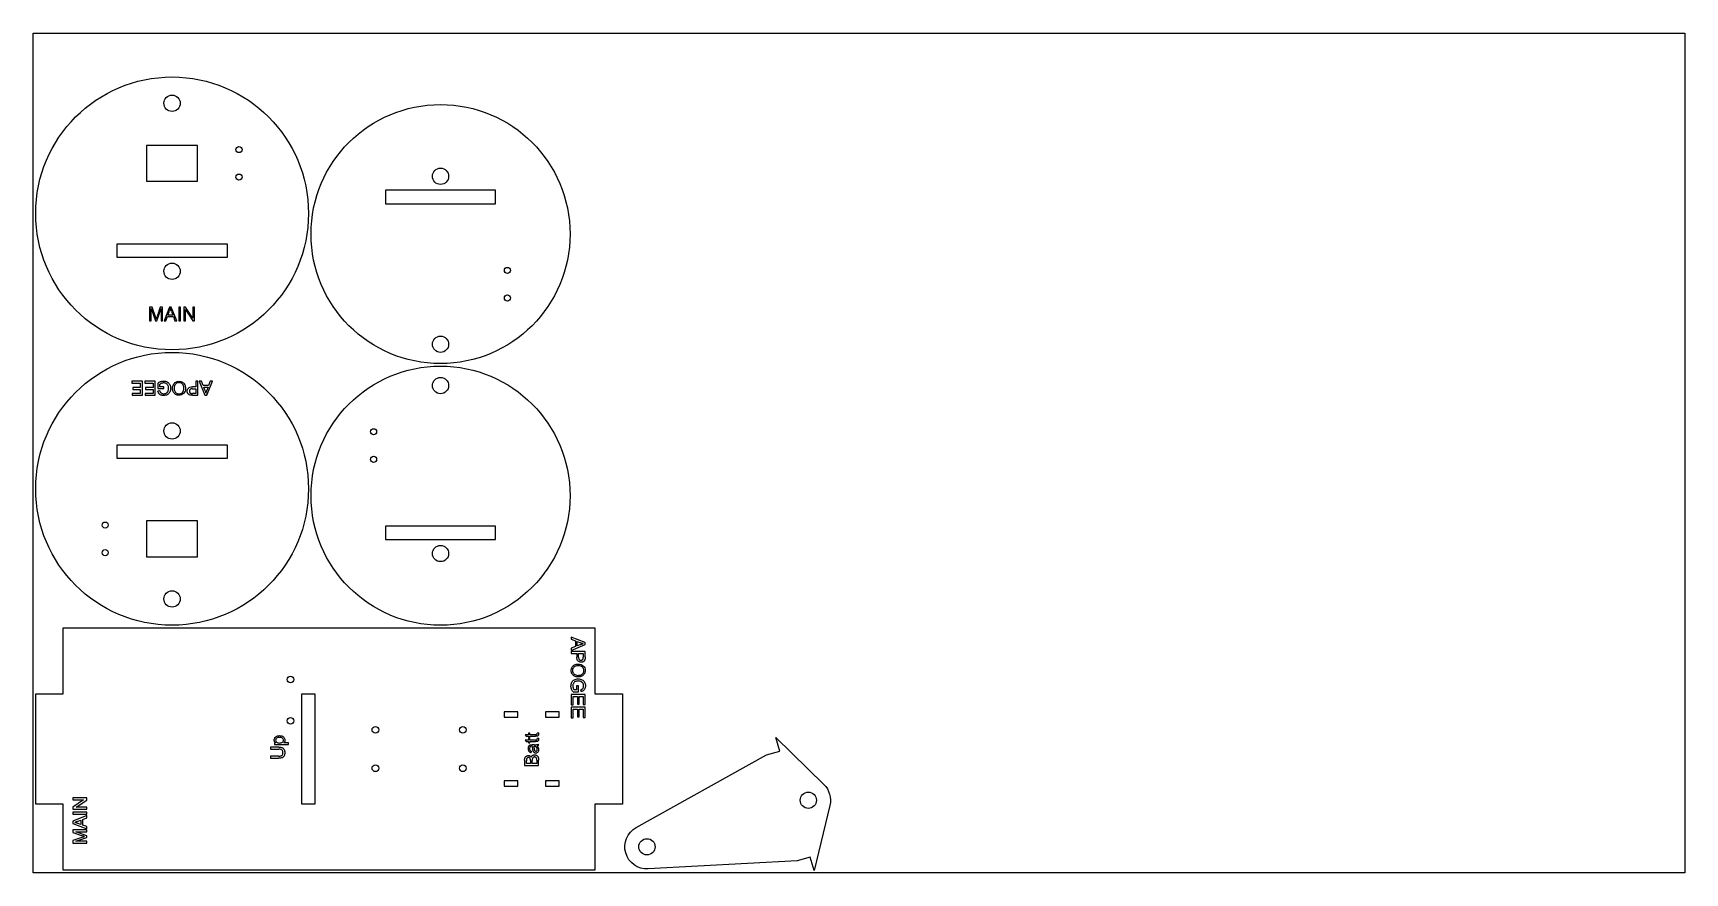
# Model space of a CAD drawing. Header units: millimetres. Extents: x 0 to 600, y -305 to 0.
import ezdxf

# ---------------------------------------------------------------- set-up
doc = ezdxf.new("R2010")
doc.units = ezdxf.units.MM
for name, color, linetype in [('BOARDS', 7, 'CONTINUOUS'), ('CUTOUTS D 5.0', 5, 'CONTINUOUS'), ('HOLES DIAM 2.3 D 5.0', 5, 'CONTINUOUS'), ('HOLES DIAM 2.5 D 5.0', 5, 'CONTINUOUS'), ('HOLES DIAM 6.0 D 5.0', 5, 'CONTINUOUS'), ('INSETS D 0.1', 3, 'CONTINUOUS'), ('INSETS D 1.0', 3, 'CONTINUOUS'), ('PERIMETER D 5.0', 5, 'CONTINUOUS')]:
    doc.layers.add(name, color=color, linetype=linetype)

msp = doc.modelspace()

# ---------------------------------------------------------------- linework, layer by layer
at = {"layer": 'BOARDS'}
msp.add_lwpolyline([(0, 0), (600, 0), (600, -305), (0, -305)], close=True, dxfattribs=at)
at = {"layer": 'CUTOUTS D 5.0'}
for points in [[(167.96, -61.96), (167.96, -57.04), (128.04, -57.04), (128.04, -61.96)], [(30.54, -76.54), (70.46, -76.54), (70.46, -81.46), (30.54, -81.46)], [(30.54, -154.46), (30.54, -149.54), (70.46, -149.54), (70.46, -154.46)], [(128.04, -183.96), (167.96, -183.96), (167.96, -179.04), (128.04, -179.04)], [(102.46, -240.04), (97.54, -240.04), (97.54, -279.96), (102.46, -279.96)], [(176.05, -246.54), (171.14, -246.54), (171.14, -248.46), (176.05, -248.46)], [(191.05, -248.46), (191.05, -246.54), (186.14, -246.54), (186.14, -248.46)], [(176.05, -271.54), (171.14, -271.54), (171.14, -273.46), (176.05, -273.46)], [(186.14, -271.54), (186.14, -273.46), (191.05, -273.46), (191.05, -271.54)]]:
    msp.add_lwpolyline(points, close=True, dxfattribs=at)
at = {"layer": 'HOLES DIAM 2.3 D 5.0'}
for centre in [(74.8, -42.3), (74.8, -52.3), (172.3, -86.2), (172.3, -96.2), (123.7, -144.8), (123.7, -154.8), (26.2, -178.7), (26.2, -188.7)]:
    msp.add_circle(centre, 1.11, dxfattribs=at)
at = {"layer": 'HOLES DIAM 2.5 D 5.0'}
for centre in [(93.5, -234.78), (93.5, -249.78), (124.35, -253.02), (156.1, -253.02), (124.35, -266.99), (156.1, -266.99)]:
    msp.add_circle(centre, 1.21, dxfattribs=at)
at = {"layer": 'HOLES DIAM 6.0 D 5.0'}
for centre in [(50.5, -25.5), (148, -52), (50.5, -86.5), (148, -113), (148, -128), (50.5, -144.5), (148, -189), (50.5, -205.5), (281.6, -278.59), (222.99, -295.51)]:
    msp.add_circle(centre, 2.96, dxfattribs=at)
at = {"layer": 'INSETS D 0.1'}
for p, q in [((43.28, -99.54), (42.35, -99.54)), ((42.35, -99.54), (42.35, -104.46)), ((42.91, -104.46), (42.91, -100)), ((42.91, -100), (44.43, -104.46)), ((44.46, -103.05), (43.28, -99.54)), ((44.97, -104.46), (46.49, -100.08)), ((46.22, -99.54), (45.04, -102.99)), ((47.05, -99.54), (46.22, -99.54)), ((46.49, -100.08), (46.49, -104.46)), ((47.05, -104.46), (47.05, -99.54)), ((48.99, -102.49), (49.56, -100.97)), ((50.26, -101.05), (50.8, -102.49)), ((42.35, -104.46), (42.91, -104.46)), ((44.43, -104.46), (44.97, -104.46)), ((46.49, -104.46), (47.05, -104.46)), ((50.8, -102.49), (48.99, -102.49)), ((45.27, -127.18), (45.27, -129.09)), ((45.27, -129.09), (47.47, -129.09)), ((46.01, -129.89), (45.34, -130.07)), ((46, -128.42), (46, -127.55)), ((47.47, -128.42), (46, -128.42)), ((47.47, -129.09), (47.47, -128.42)), ((57.91, -129.16), (59.16, -129.16)), ((59.16, -128.49), (57.92, -128.49)), ((59.16, -130.87), (57.92, -130.87)), ((57.97, -131.54), (59.9, -131.54)), ((59.9, -126.46), (59.16, -126.46)), ((59.16, -126.46), (59.16, -128.49)), ((59.16, -129.16), (59.16, -130.87)), ((59.9, -131.54), (59.9, -126.46)), ((61.99, -128.59), (63.57, -128.59)), ((62.49, -129.92), (61.99, -128.59)), ((63.57, -128.59), (63.04, -130.01)), ((197.59, -220.93), (199.01, -221.46)), ((197.59, -222.51), (197.59, -220.93)), ((195.46, -224.6), (195.46, -225.34)), ((200.54, -224.6), (195.46, -224.6)), ((195.46, -225.34), (197.49, -225.34)), ((197.49, -225.34), (197.49, -226.58)), ((198.92, -222.01), (197.59, -222.51)), ((198.16, -226.59), (198.16, -225.34)), ((198.16, -225.34), (199.87, -225.34)), ((199.87, -225.34), (199.87, -226.58)), ((200.54, -226.53), (200.54, -224.6)), ((196.18, -239.23), (198.09, -239.23)), ((197.42, -238.5), (196.55, -238.5)), ((197.42, -237.03), (197.42, -238.5)), ((198.09, -237.03), (197.42, -237.03)), ((198.09, -239.23), (198.09, -237.03)), ((198.89, -238.49), (199.07, -239.16)), ((87.69, -257.72), (87.69, -258.36)), ((88.08, -257.72), (87.69, -257.72)), ((92.78, -257.7), (91.08, -257.69)), ((92.78, -258.39), (92.78, -257.7)), ((180.01, -254.82), (178.78, -254.82)), ((178.78, -254.82), (179.1, -255.34)), ((180.01, -256.76), (178.78, -256.76)), ((178.78, -256.76), (179.1, -257.29)), ((179.1, -255.34), (180.01, -255.34)), ((179.1, -257.29), (180.01, -257.29)), ((180.41, -254.2), (180.01, -254.2)), ((180.01, -254.2), (180.01, -254.82)), ((180.01, -255.34), (180.01, -255.8)), ((180.01, -255.8), (180.41, -255.8)), ((180.01, -256.14), (180.01, -256.76)), ((180.41, -256.14), (180.01, -256.14)), ((180.01, -257.29), (180.01, -257.74)), ((180.01, -257.74), (180.41, -257.74)), ((180.41, -254.82), (180.41, -254.2)), ((182.57, -254.82), (180.41, -254.82)), ((180.41, -255.8), (180.41, -255.34)), ((180.41, -255.34), (182.53, -255.34)), ((180.41, -256.76), (180.41, -256.14)), ((182.57, -256.76), (180.41, -256.76)), ((180.41, -257.29), (182.53, -257.29)), ((180.41, -257.74), (180.41, -257.29)), ((183.56, -254.12), (183.09, -254.19)), ((183.56, -256.06), (183.09, -256.13)), ((86.28, -262.56), (86.27, -263.3)), ((86.27, -263.3), (89.2, -263.32)), ((89.2, -262.58), (86.28, -262.56)), ((86.3, -259.29), (86.3, -260.03)), ((89.23, -259.31), (86.3, -259.29)), ((86.3, -260.03), (89.22, -260.05)), ((87.69, -258.36), (92.78, -258.39)), ((180.97, -261.38), (181.04, -260.85)), ((182.08, -258.43), (181.26, -258.43)), ((181.83, -259.05), (182, -259.05)), ((183.55, -258.81), (183.55, -258.26)), ((178.55, -264.05), (178.55, -265.97)), ((178.55, -265.97), (183.64, -265.97)), ((179.23, -265.23), (179.23, -264.27)), ((180.66, -265.23), (179.23, -265.23)), ((180.66, -264.19), (180.66, -265.23)), ((181.33, -265.23), (181.33, -264.11)), ((182.96, -265.23), (181.33, -265.23)), ((182.96, -264.02), (182.96, -265.23)), ((183.64, -265.97), (183.64, -264.02)), ((17.41, -287.39), (15.99, -286.87)), ((16.08, -286.32), (17.41, -285.82)), ((17.41, -285.82), (17.41, -287.39)), ((19.54, -289.37), (14.46, -289.37)), ((14.46, -289.37), (14.46, -290.33)), ((14.46, -290.33), (17.97, -291.54)), ((18.03, -291.97), (14.46, -293.16)), ((14.46, -293.16), (14.46, -294.23)), ((15.49, -293.51), (19.54, -292.13)), ((19.54, -293.51), (15.49, -293.51)), ((19.54, -291.48), (15.56, -290.09)), ((15.56, -290.09), (19.54, -290.09)), ((19.54, -290.09), (19.54, -289.37)), ((19.54, -292.13), (19.54, -291.48)), ((19.54, -294.23), (19.54, -293.51)), ((14.46, -294.23), (19.54, -294.23))]:
    msp.add_line(p, q, dxfattribs=at)
for points in [[(51.56, -104.46), (52.22, -104.46), (50.21, -99.54), (49.55, -99.54), (47.66, -104.46), (48.28, -104.46), (48.83, -102.95), (50.97, -102.95)], [(53.55, -99.54), (52.97, -99.54), (52.97, -104.46), (53.55, -104.46)], [(58.03, -104.46), (58.65, -104.46), (58.65, -99.54), (58.09, -99.54), (58.09, -103.56), (55.4, -99.54), (54.79, -99.54), (54.79, -104.46), (55.34, -104.46), (55.34, -100.44)], [(38.96, -129.42), (38.96, -130.87), (36.01, -130.87), (36.01, -131.54), (39.7, -131.54), (39.7, -126.46), (35.89, -126.46), (35.89, -127.13), (38.96, -127.13), (38.96, -128.75), (36.19, -128.75), (36.19, -129.42)], [(40.85, -129.42), (43.62, -129.42), (43.62, -130.87), (40.67, -130.87), (40.67, -131.54), (44.36, -131.54), (44.36, -126.46), (40.55, -126.46), (40.55, -127.13), (43.62, -127.13), (43.62, -128.75), (40.85, -128.75)], [(65.13, -126.46), (64.34, -126.46), (63.79, -127.97), (61.75, -127.97), (61.17, -126.46), (60.33, -126.46), (62.41, -131.54), (63.18, -131.54)], [(196.97, -220.71), (196.97, -222.75), (195.46, -223.33), (195.46, -224.17), (200.54, -222.09), (200.54, -221.32), (195.46, -219.37), (195.46, -220.16)], [(195.46, -243.95), (196.13, -243.95), (196.13, -240.88), (197.75, -240.88), (197.75, -243.65), (198.42, -243.65), (198.42, -240.88), (199.87, -240.88), (199.87, -243.83), (200.54, -243.83), (200.54, -240.14), (195.46, -240.14)], [(195.46, -244.8), (195.46, -248.61), (196.13, -248.61), (196.13, -245.54), (197.75, -245.54), (197.75, -248.31), (198.42, -248.31), (198.42, -245.54), (199.87, -245.54), (199.87, -248.49), (200.54, -248.49), (200.54, -244.8)], [(14.46, -277.77), (14.46, -278.49), (18.29, -278.49), (14.46, -281.05), (14.46, -281.79), (19.54, -281.79), (19.54, -281.08), (15.7, -281.08), (19.54, -278.51), (19.54, -277.77)], [(14.46, -282.87), (14.46, -283.62), (19.54, -283.62), (19.54, -282.87)], [(14.46, -287), (19.54, -288.95), (19.54, -288.16), (18.03, -287.62), (18.03, -285.58), (19.54, -285), (19.54, -284.16), (14.46, -286.24)]]:
    msp.add_lwpolyline(points, close=True, dxfattribs=at)
for points, knots in [([(49.86, -99.87), (49.85, -99.92), (49.84, -99.97), (49.83, -100.02), (49.79, -100.18), (49.76, -100.34), (49.71, -100.49), (49.67, -100.65), (49.61, -100.81), (49.56, -100.97)], [-0.0153682, -0.0153682, -0.0153682, -0.0153682, 0, 0, 0, 0.0492826, 0.0492826, 0.0492826, 0.0992509, 0.0992509, 0.0992509, 0.0992509]), ([(50.26, -101.05), (50.19, -100.86), (50.12, -100.67), (50.05, -100.47), (50, -100.32), (49.95, -100.17), (49.9, -100.01), (49.89, -99.96), (49.87, -99.92), (49.86, -99.87)], [0, 0, 0, 0, 0.0611193, 0.0611193, 0.0611193, 0.1096047, 0.1096047, 0.1096047, 0.124984, 0.124984, 0.124984, 0.124984]), ([(44.46, -103.05), (44.5, -103.2), (44.55, -103.34), (44.6, -103.48), (44.63, -103.59), (44.66, -103.69), (44.69, -103.79), (44.71, -103.83), (44.72, -103.87), (44.73, -103.91)], [0, 0, 0, 0, 0.04548803, 0.04548803, 0.04548803, 0.07776737, 0.07776737, 0.07776737, 0.09053119, 0.09053119, 0.09053119, 0.09053119]), ([(44.73, -103.91), (44.75, -103.87), (44.76, -103.83), (44.77, -103.79), (44.81, -103.68), (44.84, -103.57), (44.88, -103.46), (44.93, -103.3), (44.98, -103.15), (45.04, -102.99)], [-0.01276375, -0.01276375, -0.01276375, -0.01276375, 0, 0, 0, 0.0354043, 0.0354043, 0.0354043, 0.08445122, 0.08445122, 0.08445122, 0.08445122]), ([(45.27, -127.18), (45.28, -127.17), (45.28, -127.17), (45.29, -127.16), (45.45, -127.04), (45.61, -126.92), (45.79, -126.82), (45.95, -126.72), (46.13, -126.65), (46.3, -126.57), (46.3, -126.57), (46.3, -126.57), (46.3, -126.57)], [-0.0020201, -0.0020201, -0.0020201, -0.0020201, 0, 0, 0, 0.0601207, 0.0601207, 0.0601207, 0.1167365, 0.1167365, 0.1167365, 0.1169186, 0.1169186, 0.1169186, 0.1169186]), ([(45.73, -130.95), (45.73, -130.94), (45.73, -130.94), (45.73, -130.94), (45.65, -130.83), (45.57, -130.71), (45.51, -130.58), (45.44, -130.43), (45.39, -130.27), (45.35, -130.11), (45.34, -130.1), (45.34, -130.09), (45.34, -130.07)], [-0.00032364, -0.00032364, -0.00032364, -0.00032364, 0, 0, 0, 0.04227555, 0.04227555, 0.04227555, 0.09067969, 0.09067969, 0.09067969, 0.0947524, 0.0947524, 0.0947524, 0.0947524]), ([(46.44, -131.45), (46.44, -131.45), (46.44, -131.45), (46.43, -131.45), (46.3, -131.38), (46.16, -131.32), (46.04, -131.23), (45.92, -131.15), (45.83, -131.05), (45.73, -130.95), (45.73, -130.95), (45.73, -130.95), (45.73, -130.95)], [-0.00020876, -0.00020876, -0.00020876, -0.00020876, 0, 0, 0, 0.04438621, 0.04438621, 0.04438621, 0.08510128, 0.08510128, 0.08510128, 0.08542369, 0.08542369, 0.08542369, 0.08542369]), ([(46.59, -127.21), (46.47, -127.27), (46.35, -127.32), (46.24, -127.38), (46.16, -127.43), (46.08, -127.49), (46, -127.55)], [0.00011855, 0.00011855, 0.00011855, 0.00011855, 0.03983706, 0.03983706, 0.03983706, 0.06963787, 0.06963787, 0.06963787, 0.06963787]), ([(46.01, -129.89), (46.01, -129.9), (46.02, -129.91), (46.02, -129.93), (46.06, -130.04), (46.09, -130.16), (46.15, -130.26), (46.19, -130.35), (46.24, -130.43), (46.29, -130.51)], [-0.00387747, -0.00387747, -0.00387747, -0.00387747, 0, 0, 0, 0.03636613, 0.03636613, 0.03636613, 0.06615479, 0.06615479, 0.06615479, 0.06615479]), ([(46.29, -130.51), (46.36, -130.58), (46.42, -130.65), (46.49, -130.7), (46.57, -130.76), (46.66, -130.81), (46.76, -130.85)], [0.00033352, 0.00033352, 0.00033352, 0.00033352, 0.02825046, 0.02825046, 0.02825046, 0.05948176, 0.05948176, 0.05948176, 0.05948176]), ([(46.3, -126.57), (46.3, -126.57), (46.3, -126.57), (46.3, -126.57), (46.48, -126.52), (46.65, -126.46), (46.83, -126.42), (47.02, -126.39), (47.2, -126.38), (47.38, -126.37), (47.38, -126.37), (47.38, -126.37), (47.38, -126.37)], [-0.0001819, -0.0001819, -0.0001819, -0.0001819, 0, 0, 0, 0.0545445, 0.0545445, 0.0545445, 0.1086552, 0.1086552, 0.1086552, 0.1088492, 0.1088492, 0.1088492, 0.1088492]), ([(47.43, -131.63), (47.43, -131.63), (47.43, -131.63), (47.43, -131.63), (47.26, -131.62), (47.08, -131.61), (46.91, -131.58), (46.75, -131.55), (46.59, -131.5), (46.44, -131.45), (46.44, -131.45), (46.44, -131.45), (46.44, -131.45)], [-0.0001637, -0.0001637, -0.0001637, -0.0001637, 0, 0, 0, 0.051815, 0.051815, 0.051815, 0.1000752, 0.1000752, 0.1000752, 0.1002851, 0.1002851, 0.1002851, 0.1002851]), ([(47.42, -127.05), (47.28, -127.06), (47.14, -127.07), (47, -127.09), (46.87, -127.12), (46.73, -127.17), (46.59, -127.21)], [0.00021172, 0.00021172, 0.00021172, 0.00021172, 0.04266336, 0.04266336, 0.04266336, 0.08580149, 0.08580149, 0.08580149, 0.08580149]), ([(46.76, -130.85), (46.86, -130.89), (46.97, -130.93), (47.08, -130.95), (47.19, -130.97), (47.31, -130.97), (47.43, -130.98)], [0.00020322, 0.00020322, 0.00020322, 0.00020322, 0.03419116, 0.03419116, 0.03419116, 0.07035376, 0.07035376, 0.07035376, 0.07035376]), ([(47.38, -126.37), (47.38, -126.37), (47.38, -126.37), (47.38, -126.37), (47.62, -126.39), (47.86, -126.4), (48.09, -126.45), (48.32, -126.51), (48.53, -126.6), (48.74, -126.69), (48.74, -126.69), (48.74, -126.69), (48.74, -126.69)], [-0.0001932, -0.0001932, -0.0001932, -0.0001932, 0, 0, 0, 0.0707428, 0.0707428, 0.0707428, 0.1385696, 0.1385696, 0.1385696, 0.1388498, 0.1388498, 0.1388498, 0.1388498]), ([(48.33, -127.27), (48.19, -127.2), (48.04, -127.14), (47.89, -127.11), (47.74, -127.07), (47.58, -127.06), (47.42, -127.05)], [0.000276, 0.000276, 0.000276, 0.000276, 0.0482253, 0.0482253, 0.0482253, 0.09641275, 0.09641275, 0.09641275, 0.09641275]), ([(47.43, -130.98), (47.57, -130.97), (47.71, -130.97), (47.84, -130.94), (47.96, -130.92), (48.08, -130.88), (48.2, -130.84)], [0.00013898, 0.00013898, 0.00013898, 0.00013898, 0.04243275, 0.04243275, 0.04243275, 0.07982045, 0.07982045, 0.07982045, 0.07982045]), ([(48.77, -131.31), (48.77, -131.31), (48.77, -131.31), (48.77, -131.32), (48.57, -131.4), (48.36, -131.5), (48.15, -131.55), (47.91, -131.6), (47.67, -131.61), (47.43, -131.63), (47.43, -131.63), (47.43, -131.63), (47.43, -131.63)], [-0.0003257, -0.0003257, -0.0003257, -0.0003257, 0, 0, 0, 0.0658058, 0.0658058, 0.0658058, 0.1365676, 0.1365676, 0.1365676, 0.1367307, 0.1367307, 0.1367307, 0.1367307]), ([(48.2, -130.84), (48.3, -130.8), (48.4, -130.75), (48.49, -130.69), (48.57, -130.63), (48.64, -130.56), (48.72, -130.49)], [0.00021955, 0.00021955, 0.00021955, 0.00021955, 0.0338932, 0.0338932, 0.0338932, 0.0647418, 0.0647418, 0.0647418, 0.0647418]), ([(48.99, -127.92), (48.9, -127.78), (48.82, -127.64), (48.71, -127.53), (48.61, -127.43), (48.47, -127.35), (48.33, -127.27)], [0.00032206, 0.00032206, 0.00032206, 0.00032206, 0.04834602, 0.04834602, 0.04834602, 0.09566457, 0.09566457, 0.09566457, 0.09566457]), ([(48.72, -130.49), (48.78, -130.41), (48.84, -130.34), (48.89, -130.26), (48.94, -130.18), (48.98, -130.1), (49.02, -130.01)], [0.00022245, 0.00022245, 0.00022245, 0.00022245, 0.02971631, 0.02971631, 0.02971631, 0.05866236, 0.05866236, 0.05866236, 0.05866236]), ([(48.74, -126.69), (48.74, -126.69), (48.74, -126.7), (48.74, -126.7), (48.93, -126.81), (49.12, -126.93), (49.28, -127.09), (49.43, -127.24), (49.55, -127.43), (49.66, -127.62), (49.66, -127.62), (49.66, -127.62), (49.66, -127.62)], [-0.0002785, -0.0002785, -0.0002785, -0.0002785, 0, 0, 0, 0.0654128, 0.0654128, 0.0654128, 0.1303869, 0.1303869, 0.1303869, 0.1306729, 0.1306729, 0.1306729, 0.1306729]), ([(49.67, -130.36), (49.67, -130.36), (49.67, -130.36), (49.67, -130.36), (49.55, -130.55), (49.44, -130.75), (49.29, -130.92), (49.14, -131.07), (48.96, -131.19), (48.77, -131.31), (48.77, -131.31), (48.77, -131.31), (48.77, -131.31)], [-0.0002464, -0.0002464, -0.0002464, -0.0002464, 0, 0, 0, 0.0665127, 0.0665127, 0.0665127, 0.1303041, 0.1303041, 0.1303041, 0.1306277, 0.1306277, 0.1306277, 0.1306277]), ([(49.21, -129.02), (49.21, -128.81), (49.2, -128.61), (49.16, -128.41), (49.12, -128.25), (49.05, -128.08), (48.99, -127.92)], [0.0001461, 0.0001461, 0.0001461, 0.0001461, 0.0616608, 0.0616608, 0.0616608, 0.1146849, 0.1146849, 0.1146849, 0.1146849]), ([(49.02, -130.01), (49.08, -129.85), (49.13, -129.69), (49.17, -129.53), (49.2, -129.37), (49.21, -129.19), (49.21, -129.02)], [0.0002105, 0.0002105, 0.0002105, 0.0002105, 0.0504234, 0.0504234, 0.0504234, 0.1027625, 0.1027625, 0.1027625, 0.1027625]), ([(49.66, -127.62), (49.67, -127.62), (49.67, -127.63), (49.67, -127.63), (49.76, -127.83), (49.85, -128.04), (49.9, -128.27), (49.95, -128.5), (49.96, -128.74), (49.98, -128.97), (49.98, -128.97), (49.98, -128.98), (49.98, -128.98)], [-0.0002878, -0.0002878, -0.0002878, -0.0002878, 0, 0, 0, 0.0672458, 0.0672458, 0.0672458, 0.1378381, 0.1378381, 0.1378381, 0.1380382, 0.1380382, 0.1380382, 0.1380382]), ([(49.98, -128.98), (49.98, -128.98), (49.98, -128.98), (49.98, -128.98), (49.96, -129.22), (49.95, -129.46), (49.9, -129.69), (49.85, -129.92), (49.76, -130.14), (49.67, -130.35), (49.67, -130.35), (49.67, -130.36), (49.67, -130.36)], [-0.0002003, -0.0002003, -0.0002003, -0.0002003, 0, 0, 0, 0.0709691, 0.0709691, 0.0709691, 0.1405413, 0.1405413, 0.1405413, 0.1407897, 0.1407897, 0.1407897, 0.1407897]), ([(50.66, -128.99), (50.67, -128.75), (50.68, -128.51), (50.74, -128.28), (50.79, -128.07), (50.88, -127.86), (50.96, -127.65)], [0.0001788, 0.0001788, 0.0001788, 0.0001788, 0.0724573, 0.0724573, 0.0724573, 0.1402314, 0.1402314, 0.1402314, 0.1402314]), ([(50.95, -130.32), (50.86, -130.11), (50.78, -129.91), (50.73, -129.69), (50.68, -129.47), (50.67, -129.23), (50.66, -128.99)], [0.0002744, 0.0002744, 0.0002744, 0.0002744, 0.0668201, 0.0668201, 0.0668201, 0.1380834, 0.1380834, 0.1380834, 0.1380834]), ([(51.78, -131.22), (51.61, -131.1), (51.44, -130.98), (51.3, -130.83), (51.16, -130.69), (51.06, -130.5), (50.95, -130.32)], [0.0002905, 0.0002905, 0.0002905, 0.0002905, 0.0629936, 0.0629936, 0.0629936, 0.1263732, 0.1263732, 0.1263732, 0.1263732]), ([(50.96, -127.65), (51.08, -127.46), (51.19, -127.28), (51.33, -127.13), (51.47, -126.99), (51.64, -126.87), (51.82, -126.76)], [0.0002718, 0.0002718, 0.0002718, 0.0002718, 0.0644741, 0.0644741, 0.0644741, 0.1269937, 0.1269937, 0.1269937, 0.1269937]), ([(51.76, -127.48), (51.75, -127.48), (51.75, -127.48), (51.75, -127.48), (51.61, -127.69), (51.47, -127.9), (51.39, -128.13), (51.29, -128.4), (51.28, -128.7), (51.26, -128.99), (51.26, -129), (51.26, -129), (51.26, -129)], [-0.000492, -0.000492, -0.000492, -0.000492, 0, 0, 0, 0.0731116, 0.0731116, 0.0731116, 0.1594803, 0.1594803, 0.1594803, 0.1596329, 0.1596329, 0.1596329, 0.1596329]), ([(51.26, -129), (51.26, -129), (51.26, -129), (51.26, -129), (51.27, -129.19), (51.28, -129.39), (51.32, -129.58), (51.35, -129.75), (51.41, -129.91), (51.47, -130.08), (51.47, -130.08), (51.47, -130.08), (51.47, -130.08)], [-0.0001551, -0.0001551, -0.0001551, -0.0001551, 0, 0, 0, 0.0574032, 0.0574032, 0.0574032, 0.1091817, 0.1091817, 0.1091817, 0.1094522, 0.1094522, 0.1094522, 0.1094522]), ([(51.47, -130.08), (51.47, -130.08), (51.47, -130.08), (51.47, -130.08), (51.55, -130.22), (51.63, -130.37), (51.73, -130.49), (51.84, -130.61), (51.96, -130.71), (52.09, -130.8), (52.09, -130.8), (52.09, -130.8), (52.09, -130.8)], [-0.00026862, -0.00026862, -0.00026862, -0.00026862, 0, 0, 0, 0.04773981, 0.04773981, 0.04773981, 0.09392662, 0.09392662, 0.09392662, 0.09423228, 0.09423228, 0.09423228, 0.09423228]), ([(53.02, -126.94), (53.01, -126.94), (53.01, -126.94), (53.01, -126.94), (52.77, -126.96), (52.53, -126.98), (52.32, -127.08), (52.11, -127.17), (51.93, -127.32), (51.76, -127.48), (51.76, -127.48), (51.76, -127.48), (51.76, -127.48)], [-0.0003486, -0.0003486, -0.0003486, -0.0003486, 0, 0, 0, 0.0693396, 0.0693396, 0.0693396, 0.136885, 0.136885, 0.136885, 0.1373731, 0.1373731, 0.1373731, 0.1373731]), ([(53.01, -131.55), (52.79, -131.54), (52.57, -131.52), (52.36, -131.47), (52.16, -131.41), (51.97, -131.32), (51.78, -131.22)], [0.000273, 0.000273, 0.000273, 0.000273, 0.066343, 0.066343, 0.066343, 0.1300608, 0.1300608, 0.1300608, 0.1300608]), ([(51.82, -126.76), (52.01, -126.67), (52.2, -126.58), (52.39, -126.53), (52.59, -126.48), (52.8, -126.47), (53.01, -126.46)], [0.0002829, 0.0002829, 0.0002829, 0.0002829, 0.0629069, 0.0629069, 0.0629069, 0.1260709, 0.1260709, 0.1260709, 0.1260709]), ([(52.09, -130.8), (52.09, -130.8), (52.09, -130.8), (52.09, -130.8), (52.23, -130.88), (52.37, -130.95), (52.52, -131), (52.68, -131.04), (52.84, -131.05), (53, -131.06), (53, -131.06), (53, -131.06), (53.01, -131.06)], [-0.00030592, -0.00030592, -0.00030592, -0.00030592, 0, 0, 0, 0.04616594, 0.04616594, 0.04616594, 0.09360596, 0.09360596, 0.09360596, 0.09390635, 0.09390635, 0.09390635, 0.09390635]), ([(53.01, -126.46), (53.24, -126.47), (53.46, -126.48), (53.67, -126.54), (53.87, -126.59), (54.06, -126.69), (54.25, -126.79)], [0.0002332, 0.0002332, 0.0002332, 0.0002332, 0.0673902, 0.0673902, 0.0673902, 0.1317214, 0.1317214, 0.1317214, 0.1317214]), ([(53.01, -131.06), (53.01, -131.06), (53.01, -131.06), (53.01, -131.06), (53.23, -131.04), (53.46, -131.02), (53.67, -130.94), (53.88, -130.85), (54.06, -130.71), (54.24, -130.57), (54.24, -130.57), (54.24, -130.57), (54.24, -130.56)], [-0.0002972, -0.0002972, -0.0002972, -0.0002972, 0, 0, 0, 0.0664607, 0.0664607, 0.0664607, 0.132763, 0.132763, 0.132763, 0.1333269, 0.1333269, 0.1333269, 0.1333269]), ([(54.7, -130.86), (54.46, -131.06), (54.22, -131.26), (53.95, -131.38), (53.67, -131.49), (53.34, -131.52), (53.01, -131.55)], [0.0004845, 0.0004845, 0.0004845, 0.0004845, 0.0930215, 0.0930215, 0.0930215, 0.1903635, 0.1903635, 0.1903635, 0.1903635]), ([(54.26, -127.47), (54.26, -127.47), (54.26, -127.47), (54.26, -127.47), (54.09, -127.32), (53.91, -127.16), (53.7, -127.07), (53.49, -126.98), (53.25, -126.96), (53.02, -126.94), (53.02, -126.94), (53.02, -126.94), (53.02, -126.94)], [-0.0004584, -0.0004584, -0.0004584, -0.0004584, 0, 0, 0, 0.0672528, 0.0672528, 0.0672528, 0.1356472, 0.1356472, 0.1356472, 0.1359961, 0.1359961, 0.1359961, 0.1359961]), ([(54.24, -130.56), (54.25, -130.56), (54.25, -130.56), (54.25, -130.56), (54.39, -130.35), (54.54, -130.14), (54.63, -129.91), (54.75, -129.6), (54.75, -129.26), (54.76, -128.93), (54.76, -128.93), (54.76, -128.92), (54.76, -128.92)], [-0.0005655, -0.0005655, -0.0005655, -0.0005655, 0, 0, 0, 0.0747842, 0.0747842, 0.0747842, 0.1723437, 0.1723437, 0.1723437, 0.1724886, 0.1724886, 0.1724886, 0.1724886]), ([(54.25, -126.79), (54.43, -126.91), (54.6, -127.04), (54.73, -127.19), (54.87, -127.34), (54.97, -127.52), (55.08, -127.7)], [0.0002917, 0.0002917, 0.0002917, 0.0002917, 0.0633532, 0.0633532, 0.0633532, 0.12665, 0.12665, 0.12665, 0.12665]), ([(54.76, -128.92), (54.76, -128.92), (54.76, -128.92), (54.76, -128.92), (54.75, -128.64), (54.73, -128.36), (54.64, -128.1), (54.55, -127.88), (54.41, -127.68), (54.27, -127.48), (54.27, -127.48), (54.27, -127.47), (54.26, -127.47)], [-0.0001454, -0.0001454, -0.0001454, -0.0001454, 0, 0, 0, 0.0816981, 0.0816981, 0.0816981, 0.1532791, 0.1532791, 0.1532791, 0.1537404, 0.1537404, 0.1537404, 0.1537404]), ([(55.36, -128.94), (55.34, -129.32), (55.32, -129.7), (55.2, -130.03), (55.09, -130.32), (54.9, -130.59), (54.7, -130.86)], [0.0002083, 0.0002083, 0.0002083, 0.0002083, 0.1122251, 0.1122251, 0.1122251, 0.209515, 0.209515, 0.209515, 0.209515]), ([(55.08, -127.7), (55.16, -127.9), (55.25, -128.1), (55.29, -128.3), (55.34, -128.51), (55.35, -128.72), (55.36, -128.94)], [0.0002482, 0.0002482, 0.0002482, 0.0002482, 0.0643998, 0.0643998, 0.0643998, 0.1287068, 0.1287068, 0.1287068, 0.1287068]), ([(56, -130.05), (56, -130.05), (56, -130.05), (56, -130.05), (56.02, -129.85), (56.03, -129.64), (56.11, -129.45), (56.18, -129.27), (56.3, -129.11), (56.42, -128.95), (56.42, -128.95), (56.42, -128.95), (56.42, -128.94)], [-0.0002491, -0.0002491, -0.0002491, -0.0002491, 0, 0, 0, 0.0597442, 0.0597442, 0.0597442, 0.1174894, 0.1174894, 0.1174894, 0.118123, 0.118123, 0.118123, 0.118123]), ([(56.16, -130.75), (56.16, -130.75), (56.16, -130.75), (56.16, -130.75), (56.11, -130.64), (56.07, -130.54), (56.04, -130.42), (56.02, -130.3), (56.01, -130.18), (56, -130.06), (56, -130.05), (56, -130.05), (56, -130.05)], [-0.00022295, -0.00022295, -0.00022295, -0.00022295, 0, 0, 0, 0.03450337, 0.03450337, 0.03450337, 0.07034596, 0.07034596, 0.07034596, 0.07059869, 0.07059869, 0.07059869, 0.07059869]), ([(56.57, -131.25), (56.57, -131.25), (56.57, -131.25), (56.57, -131.25), (56.49, -131.19), (56.41, -131.12), (56.34, -131.04), (56.27, -130.95), (56.21, -130.85), (56.16, -130.76), (56.16, -130.75), (56.16, -130.75), (56.16, -130.75)], [-0.00030751, -0.00030751, -0.00030751, -0.00030751, 0, 0, 0, 0.03053412, 0.03053412, 0.03053412, 0.06325837, 0.06325837, 0.06325837, 0.06348071, 0.06348071, 0.06348071, 0.06348071]), ([(56.42, -128.94), (56.42, -128.94), (56.42, -128.94), (56.43, -128.94), (56.61, -128.81), (56.8, -128.68), (57.01, -128.61), (57.29, -128.5), (57.61, -128.5), (57.92, -128.49), (57.92, -128.49), (57.92, -128.49), (57.92, -128.49)], [-0.0006346, -0.0006346, -0.0006346, -0.0006346, 0, 0, 0, 0.0658901, 0.0658901, 0.0658901, 0.156267, 0.156267, 0.156267, 0.1562901, 0.1562901, 0.1562901, 0.1562901]), ([(57.21, -131.49), (57.21, -131.49), (57.21, -131.49), (57.21, -131.49), (57.09, -131.47), (56.97, -131.44), (56.86, -131.4), (56.76, -131.36), (56.67, -131.31), (56.58, -131.25), (56.58, -131.25), (56.57, -131.25), (56.57, -131.25)], [-0.00014352, -0.00014352, -0.00014352, -0.00014352, 0, 0, 0, 0.03500373, 0.03500373, 0.03500373, 0.06640886, 0.06640886, 0.06640886, 0.06671724, 0.06671724, 0.06671724, 0.06671724]), ([(57.02, -129.39), (56.94, -129.48), (56.87, -129.57), (56.83, -129.66), (56.78, -129.77), (56.78, -129.9), (56.77, -130.03)], [0.00065503, 0.00065503, 0.00065503, 0.00065503, 0.03512896, 0.03512896, 0.03512896, 0.07393184, 0.07393184, 0.07393184, 0.07393184]), ([(56.77, -130.03), (56.77, -130.13), (56.78, -130.23), (56.8, -130.31), (56.83, -130.39), (56.87, -130.47), (56.92, -130.55)], [0.00024116, 0.00024116, 0.00024116, 0.00024116, 0.02938704, 0.02938704, 0.02938704, 0.05636763, 0.05636763, 0.05636763, 0.05636763]), ([(56.92, -130.55), (56.97, -130.61), (57.03, -130.68), (57.09, -130.72), (57.15, -130.77), (57.23, -130.8), (57.31, -130.83)], [0.00034197, 0.00034197, 0.00034197, 0.00034197, 0.02610682, 0.02610682, 0.02610682, 0.05156405, 0.05156405, 0.05156405, 0.05156405]), ([(57.91, -129.16), (57.72, -129.17), (57.53, -129.17), (57.37, -129.22), (57.25, -129.26), (57.14, -129.33), (57.02, -129.39)], [0, 0, 0, 0, 0.05515001, 0.05515001, 0.05515001, 0.09490788, 0.09490788, 0.09490788, 0.09490788]), ([(57.97, -131.54), (57.97, -131.54), (57.97, -131.54), (57.97, -131.54), (57.83, -131.54), (57.68, -131.54), (57.53, -131.53), (57.42, -131.52), (57.32, -131.51), (57.21, -131.49), (57.21, -131.49), (57.21, -131.49), (57.21, -131.49)], [-0.00000629, -0.00000629, -0.00000629, -0.00000629, 0, 0, 0, 0.04392822, 0.04392822, 0.04392822, 0.07627234, 0.07627234, 0.07627234, 0.07641689, 0.07641689, 0.07641689, 0.07641689]), ([(57.31, -130.83), (57.39, -130.84), (57.47, -130.85), (57.54, -130.86), (57.67, -130.87), (57.79, -130.87), (57.92, -130.87), (57.92, -130.87), (57.92, -130.87), (57.92, -130.87)], [0.0003925, 0.0003925, 0.0003925, 0.0003925, 0.02402058, 0.02402058, 0.02402058, 0.06198013, 0.06198013, 0.06198013, 0.0619887, 0.0619887, 0.0619887, 0.0619887]), ([(62.49, -129.92), (62.49, -129.92), (62.49, -129.92), (62.49, -129.92), (62.56, -130.11), (62.63, -130.31), (62.7, -130.5), (62.73, -130.6), (62.77, -130.71), (62.8, -130.82)], [-0.00000382, -0.00000382, -0.00000382, -0.00000382, 0, 0, 0, 0.06111924, 0.06111924, 0.06111924, 0.09431712, 0.09431712, 0.09431712, 0.09431712]), ([(62.8, -130.82), (62.83, -130.71), (62.85, -130.59), (62.88, -130.48), (62.93, -130.32), (62.98, -130.16), (63.04, -130.01), (63.04, -130.01), (63.04, -130.01), (63.04, -130.01)], [0.0152699, 0.0152699, 0.0152699, 0.0152699, 0.04928265, 0.04928265, 0.04928265, 0.09930154, 0.09930154, 0.09930154, 0.09935214, 0.09935214, 0.09935214, 0.09935214]), ([(198.92, -222.01), (198.92, -222.01), (198.92, -222.01), (198.92, -222.01), (199.11, -221.94), (199.31, -221.87), (199.5, -221.8), (199.6, -221.77), (199.71, -221.73), (199.82, -221.7)], [-0.00000382, -0.00000382, -0.00000382, -0.00000382, 0, 0, 0, 0.06111926, 0.06111926, 0.06111926, 0.09431712, 0.09431712, 0.09431712, 0.09431712]), ([(199.82, -221.7), (199.71, -221.67), (199.59, -221.65), (199.48, -221.62), (199.32, -221.57), (199.16, -221.52), (199.01, -221.46), (199.01, -221.46), (199.01, -221.46), (199.01, -221.46)], [0.01526989, 0.01526989, 0.01526989, 0.01526989, 0.04928266, 0.04928266, 0.04928266, 0.09930154, 0.09930154, 0.09930154, 0.09935214, 0.09935214, 0.09935214, 0.09935214]), ([(197.94, -228.08), (197.94, -228.08), (197.94, -228.08), (197.94, -228.07), (197.81, -227.89), (197.68, -227.7), (197.61, -227.49), (197.5, -227.21), (197.5, -226.89), (197.49, -226.58), (197.49, -226.58), (197.49, -226.58), (197.49, -226.58)], [-0.0006346, -0.0006346, -0.0006346, -0.0006346, 0, 0, 0, 0.0658901, 0.0658901, 0.0658901, 0.156267, 0.156267, 0.156267, 0.1562901, 0.1562901, 0.1562901, 0.1562901]), ([(198.16, -226.59), (198.17, -226.78), (198.17, -226.97), (198.22, -227.13), (198.26, -227.25), (198.33, -227.36), (198.39, -227.48)], [0, 0, 0, 0, 0.05515, 0.05515, 0.05515, 0.09490787, 0.09490787, 0.09490787, 0.09490787]), ([(198.39, -227.48), (198.48, -227.56), (198.57, -227.63), (198.66, -227.67), (198.77, -227.72), (198.9, -227.72), (199.03, -227.73)], [0.00065503, 0.00065503, 0.00065503, 0.00065503, 0.03512897, 0.03512897, 0.03512897, 0.07393186, 0.07393186, 0.07393186, 0.07393186]), ([(199.03, -227.73), (199.13, -227.73), (199.23, -227.72), (199.31, -227.7), (199.39, -227.67), (199.47, -227.63), (199.55, -227.58)], [0.00024116, 0.00024116, 0.00024116, 0.00024116, 0.02938703, 0.02938703, 0.02938703, 0.05636764, 0.05636764, 0.05636764, 0.05636764]), ([(199.55, -227.58), (199.61, -227.53), (199.68, -227.47), (199.72, -227.41), (199.77, -227.35), (199.8, -227.27), (199.83, -227.19)], [0.00034197, 0.00034197, 0.00034197, 0.00034197, 0.0261068, 0.0261068, 0.0261068, 0.05156406, 0.05156406, 0.05156406, 0.05156406]), ([(200.25, -227.93), (200.25, -227.93), (200.25, -227.93), (200.25, -227.93), (200.19, -228.01), (200.12, -228.09), (200.04, -228.16), (199.95, -228.23), (199.85, -228.29), (199.76, -228.34), (199.75, -228.34), (199.75, -228.34), (199.75, -228.34)], [-0.00030751, -0.00030751, -0.00030751, -0.00030751, 0, 0, 0, 0.03053413, 0.03053413, 0.03053413, 0.06325837, 0.06325837, 0.06325837, 0.06348071, 0.06348071, 0.06348071, 0.06348071]), ([(199.83, -227.19), (199.84, -227.11), (199.85, -227.03), (199.86, -226.96), (199.87, -226.83), (199.87, -226.71), (199.87, -226.58), (199.87, -226.58), (199.87, -226.58), (199.87, -226.58)], [0.0003925, 0.0003925, 0.0003925, 0.0003925, 0.02402055, 0.02402055, 0.02402055, 0.06198013, 0.06198013, 0.06198013, 0.0619887, 0.0619887, 0.0619887, 0.0619887]), ([(200.49, -227.29), (200.49, -227.29), (200.49, -227.29), (200.49, -227.29), (200.47, -227.41), (200.44, -227.53), (200.4, -227.64), (200.36, -227.74), (200.31, -227.83), (200.25, -227.92), (200.25, -227.92), (200.25, -227.93), (200.25, -227.93)], [-0.00014352, -0.00014352, -0.00014352, -0.00014352, 0, 0, 0, 0.0350037, 0.0350037, 0.0350037, 0.06640885, 0.06640885, 0.06640885, 0.06671724, 0.06671724, 0.06671724, 0.06671724]), ([(200.54, -226.53), (200.54, -226.53), (200.54, -226.53), (200.54, -226.53), (200.54, -226.67), (200.54, -226.82), (200.53, -226.97), (200.52, -227.08), (200.51, -227.18), (200.49, -227.29), (200.49, -227.29), (200.49, -227.29), (200.49, -227.29)], [-0.00000629, -0.00000629, -0.00000629, -0.00000629, 0, 0, 0, 0.0439282, 0.0439282, 0.0439282, 0.07627234, 0.07627234, 0.07627234, 0.07641689, 0.07641689, 0.07641689, 0.07641689]), ([(195.46, -231.49), (195.47, -231.26), (195.48, -231.04), (195.54, -230.83), (195.59, -230.63), (195.69, -230.44), (195.79, -230.25)], [0.0002332, 0.0002332, 0.0002332, 0.0002332, 0.0673902, 0.0673902, 0.0673902, 0.1317214, 0.1317214, 0.1317214, 0.1317214]), ([(195.76, -232.68), (195.67, -232.49), (195.58, -232.3), (195.53, -232.11), (195.48, -231.91), (195.47, -231.7), (195.46, -231.49)], [0.0002829, 0.0002829, 0.0002829, 0.0002829, 0.0629069, 0.0629069, 0.0629069, 0.1260709, 0.1260709, 0.1260709, 0.1260709]), ([(196.65, -233.54), (196.46, -233.42), (196.28, -233.31), (196.13, -233.17), (195.99, -233.03), (195.87, -232.86), (195.76, -232.68)], [0.0002718, 0.0002718, 0.0002718, 0.0002718, 0.0644742, 0.0644742, 0.0644742, 0.1269937, 0.1269937, 0.1269937, 0.1269937]), ([(195.79, -230.25), (195.91, -230.07), (196.04, -229.9), (196.19, -229.77), (196.34, -229.63), (196.52, -229.53), (196.7, -229.42)], [0.0002917, 0.0002917, 0.0002917, 0.0002917, 0.0633532, 0.0633532, 0.0633532, 0.12665, 0.12665, 0.12665, 0.12665]), ([(196.47, -230.24), (196.47, -230.24), (196.47, -230.24), (196.47, -230.24), (196.32, -230.41), (196.16, -230.59), (196.07, -230.8), (195.98, -231.01), (195.96, -231.25), (195.94, -231.48), (195.94, -231.48), (195.94, -231.48), (195.94, -231.48)], [-0.0004584, -0.0004584, -0.0004584, -0.0004584, 0, 0, 0, 0.0672528, 0.0672528, 0.0672528, 0.1356472, 0.1356472, 0.1356472, 0.1359961, 0.1359961, 0.1359961, 0.1359961]), ([(195.94, -231.48), (195.94, -231.49), (195.94, -231.49), (195.94, -231.49), (195.96, -231.73), (195.98, -231.97), (196.08, -232.18), (196.17, -232.39), (196.32, -232.57), (196.48, -232.74), (196.48, -232.74), (196.48, -232.74), (196.48, -232.74)], [-0.0003486, -0.0003486, -0.0003486, -0.0003486, 0, 0, 0, 0.0693396, 0.0693396, 0.0693396, 0.136885, 0.136885, 0.136885, 0.1373731, 0.1373731, 0.1373731, 0.1373731]), ([(197.92, -229.74), (197.92, -229.74), (197.92, -229.74), (197.92, -229.74), (197.64, -229.75), (197.36, -229.77), (197.1, -229.86), (196.88, -229.95), (196.68, -230.09), (196.48, -230.23), (196.48, -230.23), (196.47, -230.23), (196.47, -230.24)], [-0.0001454, -0.0001454, -0.0001454, -0.0001454, 0, 0, 0, 0.0816981, 0.0816981, 0.0816981, 0.1532791, 0.1532791, 0.1532791, 0.1537404, 0.1537404, 0.1537404, 0.1537404]), ([(196.48, -232.74), (196.48, -232.75), (196.48, -232.75), (196.48, -232.75), (196.69, -232.89), (196.9, -233.03), (197.13, -233.11), (197.4, -233.21), (197.7, -233.22), (197.99, -233.24), (198, -233.24), (198, -233.24), (198, -233.24)], [-0.000492, -0.000492, -0.000492, -0.000492, 0, 0, 0, 0.0731116, 0.0731116, 0.0731116, 0.1594803, 0.1594803, 0.1594803, 0.1596329, 0.1596329, 0.1596329, 0.1596329]), ([(197.99, -233.84), (197.75, -233.83), (197.51, -233.82), (197.28, -233.76), (197.07, -233.71), (196.86, -233.62), (196.65, -233.54)], [0.0001788, 0.0001788, 0.0001788, 0.0001788, 0.0724573, 0.0724573, 0.0724573, 0.1402314, 0.1402314, 0.1402314, 0.1402314]), ([(196.7, -229.42), (196.9, -229.34), (197.1, -229.25), (197.3, -229.21), (197.51, -229.16), (197.72, -229.15), (197.94, -229.14)], [0.0002482, 0.0002482, 0.0002482, 0.0002482, 0.0643997, 0.0643997, 0.0643997, 0.1287068, 0.1287068, 0.1287068, 0.1287068]), ([(199.56, -230.26), (199.56, -230.25), (199.56, -230.25), (199.56, -230.25), (199.35, -230.11), (199.14, -229.96), (198.91, -229.87), (198.6, -229.75), (198.26, -229.75), (197.93, -229.74), (197.93, -229.74), (197.92, -229.74), (197.92, -229.74)], [-0.0005655, -0.0005655, -0.0005655, -0.0005655, 0, 0, 0, 0.0747842, 0.0747842, 0.0747842, 0.1723437, 0.1723437, 0.1723437, 0.1724885, 0.1724885, 0.1724885, 0.1724885]), ([(199.05, -228.5), (199.05, -228.5), (199.05, -228.5), (199.05, -228.5), (198.85, -228.48), (198.64, -228.47), (198.45, -228.39), (198.27, -228.32), (198.11, -228.2), (197.95, -228.08), (197.95, -228.08), (197.95, -228.08), (197.94, -228.08)], [-0.0002491, -0.0002491, -0.0002491, -0.0002491, 0, 0, 0, 0.0597441, 0.0597441, 0.0597441, 0.1174894, 0.1174894, 0.1174894, 0.118123, 0.118123, 0.118123, 0.118123]), ([(197.94, -229.14), (198.32, -229.16), (198.7, -229.18), (199.03, -229.3), (199.32, -229.41), (199.59, -229.6), (199.86, -229.8)], [0.0002083, 0.0002083, 0.0002083, 0.0002083, 0.1122251, 0.1122251, 0.1122251, 0.209515, 0.209515, 0.209515, 0.209515]), ([(199.32, -233.55), (199.11, -233.64), (198.91, -233.72), (198.69, -233.77), (198.47, -233.82), (198.23, -233.83), (197.99, -233.84)], [0.0002744, 0.0002744, 0.0002744, 0.0002744, 0.0668201, 0.0668201, 0.0668201, 0.1380834, 0.1380834, 0.1380834, 0.1380834]), ([(198, -233.24), (198, -233.24), (198, -233.24), (198, -233.24), (198.19, -233.23), (198.39, -233.22), (198.58, -233.18), (198.75, -233.15), (198.91, -233.09), (199.08, -233.03), (199.08, -233.03), (199.08, -233.03), (199.08, -233.03)], [-0.0001551, -0.0001551, -0.0001551, -0.0001551, 0, 0, 0, 0.0574032, 0.0574032, 0.0574032, 0.1091817, 0.1091817, 0.1091817, 0.1094522, 0.1094522, 0.1094522, 0.1094522]), ([(199.75, -228.34), (199.75, -228.34), (199.75, -228.34), (199.75, -228.34), (199.64, -228.39), (199.54, -228.43), (199.42, -228.46), (199.3, -228.48), (199.18, -228.49), (199.06, -228.5), (199.05, -228.5), (199.05, -228.5), (199.05, -228.5)], [-0.00022295, -0.00022295, -0.00022295, -0.00022295, 0, 0, 0, 0.03450337, 0.03450337, 0.03450337, 0.07034596, 0.07034596, 0.07034596, 0.07059868, 0.07059868, 0.07059868, 0.07059868]), ([(199.08, -233.03), (199.08, -233.03), (199.08, -233.03), (199.08, -233.03), (199.22, -232.95), (199.37, -232.87), (199.49, -232.77), (199.61, -232.66), (199.71, -232.54), (199.8, -232.41), (199.8, -232.41), (199.8, -232.41), (199.8, -232.41)], [-0.00026862, -0.00026862, -0.00026862, -0.00026862, 0, 0, 0, 0.04773984, 0.04773984, 0.04773984, 0.09392661, 0.09392661, 0.09392661, 0.09423227, 0.09423227, 0.09423227, 0.09423227]), ([(200.22, -232.72), (200.1, -232.89), (199.98, -233.06), (199.83, -233.2), (199.69, -233.34), (199.5, -233.44), (199.32, -233.55)], [0.0002905, 0.0002905, 0.0002905, 0.0002905, 0.0629937, 0.0629937, 0.0629937, 0.1263732, 0.1263732, 0.1263732, 0.1263732]), ([(200.06, -231.49), (200.06, -231.49), (200.06, -231.49), (200.06, -231.49), (200.04, -231.27), (200.02, -231.04), (199.94, -230.83), (199.85, -230.62), (199.71, -230.44), (199.57, -230.26), (199.57, -230.26), (199.57, -230.26), (199.56, -230.26)], [-0.0002972, -0.0002972, -0.0002972, -0.0002972, 0, 0, 0, 0.0664607, 0.0664607, 0.0664607, 0.132763, 0.132763, 0.132763, 0.1333269, 0.1333269, 0.1333269, 0.1333269]), ([(199.8, -232.41), (199.8, -232.41), (199.8, -232.41), (199.8, -232.41), (199.88, -232.27), (199.95, -232.13), (200, -231.98), (200.04, -231.82), (200.05, -231.66), (200.06, -231.5), (200.06, -231.5), (200.06, -231.5), (200.06, -231.49)], [-0.00030592, -0.00030592, -0.00030592, -0.00030592, 0, 0, 0, 0.04616594, 0.04616594, 0.04616594, 0.09360596, 0.09360596, 0.09360596, 0.09390635, 0.09390635, 0.09390635, 0.09390635]), ([(199.86, -229.8), (200.06, -230.04), (200.26, -230.28), (200.38, -230.55), (200.49, -230.83), (200.52, -231.16), (200.55, -231.49)], [0.0004845, 0.0004845, 0.0004845, 0.0004845, 0.0930215, 0.0930215, 0.0930215, 0.1903635, 0.1903635, 0.1903635, 0.1903635]), ([(200.55, -231.49), (200.54, -231.71), (200.52, -231.93), (200.47, -232.14), (200.41, -232.34), (200.32, -232.53), (200.22, -232.72)], [0.000273, 0.000273, 0.000273, 0.000273, 0.066343, 0.066343, 0.066343, 0.1300608, 0.1300608, 0.1300608, 0.1300608]), ([(195.37, -237.12), (195.37, -237.12), (195.37, -237.12), (195.37, -237.12), (195.39, -236.88), (195.4, -236.64), (195.45, -236.41), (195.51, -236.18), (195.6, -235.97), (195.69, -235.76), (195.69, -235.76), (195.69, -235.76), (195.69, -235.76)], [-0.0001932, -0.0001932, -0.0001932, -0.0001932, 0, 0, 0, 0.0707429, 0.0707429, 0.0707429, 0.1385696, 0.1385696, 0.1385696, 0.1388497, 0.1388497, 0.1388497, 0.1388497]), ([(195.57, -238.2), (195.57, -238.2), (195.57, -238.2), (195.57, -238.2), (195.52, -238.02), (195.46, -237.85), (195.42, -237.67), (195.39, -237.48), (195.38, -237.3), (195.37, -237.12), (195.37, -237.12), (195.37, -237.12), (195.37, -237.12)], [-0.0001819, -0.0001819, -0.0001819, -0.0001819, 0, 0, 0, 0.0545444, 0.0545444, 0.0545444, 0.1086553, 0.1086553, 0.1086553, 0.1088493, 0.1088493, 0.1088493, 0.1088493]), ([(196.18, -239.23), (196.17, -239.22), (196.17, -239.22), (196.16, -239.21), (196.04, -239.05), (195.92, -238.89), (195.82, -238.71), (195.72, -238.55), (195.65, -238.37), (195.57, -238.2), (195.57, -238.2), (195.57, -238.2), (195.57, -238.2)], [-0.0020201, -0.0020201, -0.0020201, -0.0020201, 0, 0, 0, 0.0601208, 0.0601208, 0.0601208, 0.1167366, 0.1167366, 0.1167366, 0.1169187, 0.1169187, 0.1169187, 0.1169187]), ([(195.69, -235.76), (195.69, -235.76), (195.7, -235.76), (195.7, -235.76), (195.81, -235.57), (195.93, -235.38), (196.09, -235.22), (196.24, -235.07), (196.43, -234.95), (196.62, -234.84), (196.62, -234.84), (196.62, -234.84), (196.62, -234.84)], [-0.0002785, -0.0002785, -0.0002785, -0.0002785, 0, 0, 0, 0.0654129, 0.0654129, 0.0654129, 0.1303869, 0.1303869, 0.1303869, 0.130673, 0.130673, 0.130673, 0.130673]), ([(196.27, -236.17), (196.2, -236.31), (196.14, -236.46), (196.11, -236.61), (196.07, -236.76), (196.06, -236.92), (196.05, -237.08)], [0.000276, 0.000276, 0.000276, 0.000276, 0.0482253, 0.0482253, 0.0482253, 0.09641275, 0.09641275, 0.09641275, 0.09641275]), ([(196.05, -237.08), (196.06, -237.22), (196.07, -237.36), (196.09, -237.5), (196.12, -237.63), (196.17, -237.77), (196.21, -237.91)], [0.00021172, 0.00021172, 0.00021172, 0.00021172, 0.04266348, 0.04266348, 0.04266348, 0.08580162, 0.08580162, 0.08580162, 0.08580162]), ([(196.21, -237.91), (196.27, -238.03), (196.32, -238.15), (196.38, -238.26), (196.43, -238.34), (196.49, -238.42), (196.55, -238.5)], [0.00011854, 0.00011854, 0.00011854, 0.00011854, 0.03983703, 0.03983703, 0.03983703, 0.06963788, 0.06963788, 0.06963788, 0.06963788]), ([(196.92, -235.51), (196.78, -235.6), (196.64, -235.68), (196.53, -235.79), (196.43, -235.89), (196.35, -236.03), (196.27, -236.17)], [0.00032206, 0.00032206, 0.00032206, 0.00032206, 0.04834605, 0.04834605, 0.04834605, 0.09566451, 0.09566451, 0.09566451, 0.09566451]), ([(196.62, -234.84), (196.62, -234.83), (196.63, -234.83), (196.63, -234.83), (196.83, -234.74), (197.04, -234.65), (197.27, -234.6), (197.5, -234.55), (197.74, -234.54), (197.97, -234.52), (197.97, -234.52), (197.98, -234.52), (197.98, -234.52)], [-0.0002878, -0.0002878, -0.0002878, -0.0002878, 0, 0, 0, 0.0672457, 0.0672457, 0.0672457, 0.137838, 0.137838, 0.137838, 0.1380381, 0.1380381, 0.1380381, 0.1380381]), ([(198.02, -235.29), (197.81, -235.29), (197.61, -235.3), (197.41, -235.34), (197.25, -235.38), (197.08, -235.45), (196.92, -235.51)], [0.0001461, 0.0001461, 0.0001461, 0.0001461, 0.0616608, 0.0616608, 0.0616608, 0.1146848, 0.1146848, 0.1146848, 0.1146848]), ([(197.98, -234.52), (197.98, -234.52), (197.98, -234.52), (197.98, -234.52), (198.22, -234.54), (198.46, -234.55), (198.69, -234.6), (198.92, -234.65), (199.14, -234.74), (199.35, -234.83), (199.35, -234.83), (199.36, -234.83), (199.36, -234.83)], [-0.0002003, -0.0002003, -0.0002003, -0.0002003, 0, 0, 0, 0.0709691, 0.0709691, 0.0709691, 0.1405413, 0.1405413, 0.1405413, 0.1407897, 0.1407897, 0.1407897, 0.1407897]), ([(199.01, -235.48), (198.85, -235.42), (198.69, -235.37), (198.53, -235.33), (198.37, -235.3), (198.19, -235.29), (198.02, -235.29)], [0.0002105, 0.0002105, 0.0002105, 0.0002105, 0.0504234, 0.0504234, 0.0504234, 0.1027625, 0.1027625, 0.1027625, 0.1027625]), ([(198.89, -238.49), (198.9, -238.49), (198.91, -238.48), (198.93, -238.48), (199.04, -238.44), (199.16, -238.41), (199.26, -238.35), (199.35, -238.31), (199.43, -238.26), (199.51, -238.21)], [-0.00387749, -0.00387749, -0.00387749, -0.00387749, 0, 0, 0, 0.03636609, 0.03636609, 0.03636609, 0.06615474, 0.06615474, 0.06615474, 0.06615474]), ([(199.49, -235.78), (199.41, -235.72), (199.34, -235.66), (199.26, -235.61), (199.18, -235.56), (199.1, -235.52), (199.01, -235.48)], [0.00022245, 0.00022245, 0.00022245, 0.00022245, 0.02971631, 0.02971631, 0.02971631, 0.05866237, 0.05866237, 0.05866237, 0.05866237]), ([(199.95, -238.77), (199.94, -238.77), (199.94, -238.77), (199.94, -238.77), (199.83, -238.85), (199.71, -238.93), (199.58, -238.99), (199.43, -239.06), (199.27, -239.11), (199.11, -239.15), (199.1, -239.16), (199.09, -239.16), (199.07, -239.16)], [-0.00032364, -0.00032364, -0.00032364, -0.00032364, 0, 0, 0, 0.0422755, 0.0422755, 0.0422755, 0.09067963, 0.09067963, 0.09067963, 0.09475234, 0.09475234, 0.09475234, 0.09475234]), ([(199.36, -234.83), (199.36, -234.83), (199.36, -234.83), (199.36, -234.83), (199.55, -234.95), (199.75, -235.06), (199.92, -235.21), (200.07, -235.36), (200.19, -235.54), (200.31, -235.73), (200.31, -235.73), (200.31, -235.73), (200.31, -235.73)], [-0.0002464, -0.0002464, -0.0002464, -0.0002464, 0, 0, 0, 0.0665127, 0.0665127, 0.0665127, 0.1303041, 0.1303041, 0.1303041, 0.1306277, 0.1306277, 0.1306277, 0.1306277]), ([(199.84, -236.3), (199.8, -236.2), (199.75, -236.1), (199.69, -236.01), (199.63, -235.93), (199.56, -235.86), (199.49, -235.78)], [0.00021954, 0.00021954, 0.00021954, 0.00021954, 0.03389329, 0.03389329, 0.03389329, 0.06474187, 0.06474187, 0.06474187, 0.06474187]), ([(199.51, -238.21), (199.58, -238.14), (199.65, -238.08), (199.7, -238.01), (199.76, -237.93), (199.81, -237.84), (199.85, -237.74)], [0.00033353, 0.00033353, 0.00033353, 0.00033353, 0.02825054, 0.02825054, 0.02825054, 0.05948184, 0.05948184, 0.05948184, 0.05948184]), ([(199.98, -237.07), (199.97, -236.93), (199.97, -236.79), (199.94, -236.66), (199.92, -236.54), (199.88, -236.42), (199.84, -236.3)], [0.00013899, 0.00013899, 0.00013899, 0.00013899, 0.04243263, 0.04243263, 0.04243263, 0.07982046, 0.07982046, 0.07982046, 0.07982046]), ([(199.85, -237.74), (199.89, -237.64), (199.93, -237.53), (199.95, -237.42), (199.97, -237.31), (199.97, -237.19), (199.98, -237.07)], [0.00020323, 0.00020323, 0.00020323, 0.00020323, 0.03419116, 0.03419116, 0.03419116, 0.07035363, 0.07035363, 0.07035363, 0.07035363]), ([(200.45, -238.06), (200.45, -238.06), (200.45, -238.06), (200.45, -238.07), (200.38, -238.2), (200.32, -238.34), (200.23, -238.46), (200.15, -238.58), (200.05, -238.67), (199.95, -238.77), (199.95, -238.77), (199.95, -238.77), (199.95, -238.77)], [-0.00020876, -0.00020876, -0.00020876, -0.00020876, 0, 0, 0, 0.0443862, 0.0443862, 0.0443862, 0.08510129, 0.08510129, 0.08510129, 0.0854237, 0.0854237, 0.0854237, 0.0854237]), ([(200.31, -235.73), (200.31, -235.73), (200.31, -235.73), (200.32, -235.73), (200.4, -235.93), (200.5, -236.14), (200.55, -236.35), (200.6, -236.59), (200.61, -236.83), (200.63, -237.07), (200.63, -237.07), (200.63, -237.07), (200.63, -237.07)], [-0.0003257, -0.0003257, -0.0003257, -0.0003257, 0, 0, 0, 0.0658058, 0.0658058, 0.0658058, 0.1365676, 0.1365676, 0.1365676, 0.1367306, 0.1367306, 0.1367306, 0.1367306]), ([(200.63, -237.07), (200.63, -237.07), (200.63, -237.07), (200.63, -237.07), (200.62, -237.24), (200.61, -237.42), (200.58, -237.59), (200.55, -237.75), (200.5, -237.91), (200.45, -238.06), (200.45, -238.06), (200.45, -238.06), (200.45, -238.06)], [-0.0001637, -0.0001637, -0.0001637, -0.0001637, 0, 0, 0, 0.051815, 0.051815, 0.051815, 0.1000753, 0.1000753, 0.1000753, 0.1002852, 0.1002852, 0.1002852, 0.1002852]), ([(87.62, -256.7), (87.62, -256.7), (87.62, -256.7), (87.62, -256.7), (87.63, -256.55), (87.64, -256.4), (87.68, -256.26), (87.72, -256.12), (87.8, -255.99), (87.87, -255.87), (87.87, -255.87), (87.87, -255.87), (87.87, -255.87)], [-0.00019898, -0.00019898, -0.00019898, -0.00019898, 0, 0, 0, 0.04406235, 0.04406235, 0.04406235, 0.08625001, 0.08625001, 0.08625001, 0.0865811, 0.0865811, 0.0865811, 0.0865811]), ([(87.75, -257.33), (87.75, -257.33), (87.75, -257.33), (87.75, -257.33), (87.71, -257.24), (87.67, -257.14), (87.65, -257.04), (87.62, -256.93), (87.62, -256.82), (87.62, -256.71), (87.62, -256.71), (87.62, -256.71), (87.62, -256.7)], [-0.00032206, -0.00032206, -0.00032206, -0.00032206, 0, 0, 0, 0.02942497, 0.02942497, 0.02942497, 0.0624336, 0.0624336, 0.0624336, 0.06263331, 0.06263331, 0.06263331, 0.06263331]), ([(88.08, -257.72), (88.03, -257.67), (87.98, -257.63), (87.93, -257.57), (87.86, -257.5), (87.81, -257.41), (87.76, -257.33), (87.76, -257.33), (87.75, -257.33), (87.75, -257.33)], [0.01155477, 0.01155477, 0.01155477, 0.01155477, 0.03206061, 0.03206061, 0.03206061, 0.06131759, 0.06131759, 0.06131759, 0.06164032, 0.06164032, 0.06164032, 0.06164032]), ([(87.87, -255.87), (87.87, -255.87), (87.87, -255.86), (87.87, -255.86), (87.96, -255.75), (88.05, -255.64), (88.17, -255.55), (88.29, -255.45), (88.42, -255.39), (88.56, -255.32), (88.56, -255.32), (88.56, -255.32), (88.56, -255.32)], [-0.00033124, -0.00033124, -0.00033124, -0.00033124, 0, 0, 0, 0.04238766, 0.04238766, 0.04238766, 0.08701411, 0.08701411, 0.08701411, 0.08724441, 0.08724441, 0.08724441, 0.08724441]), ([(88.46, -256.06), (88.46, -256.06), (88.46, -256.06), (88.46, -256.06), (88.36, -256.16), (88.25, -256.26), (88.19, -256.38), (88.13, -256.5), (88.11, -256.63), (88.1, -256.76), (88.1, -256.76), (88.1, -256.77), (88.1, -256.77)], [-0.0004638, -0.0004638, -0.0004638, -0.0004638, 0, 0, 0, 0.04054679, 0.04054679, 0.04054679, 0.07833351, 0.07833351, 0.07833351, 0.07886069, 0.07886069, 0.07886069, 0.07886069]), ([(88.1, -256.77), (88.1, -256.77), (88.1, -256.77), (88.1, -256.77), (88.11, -256.9), (88.13, -257.04), (88.19, -257.16), (88.25, -257.29), (88.36, -257.39), (88.47, -257.49), (88.47, -257.49), (88.47, -257.5), (88.47, -257.5)], [-0.00052762, -0.00052762, -0.00052762, -0.00052762, 0, 0, 0, 0.03808231, 0.03808231, 0.03808231, 0.08061177, 0.08061177, 0.08061177, 0.0810313, 0.0810313, 0.0810313, 0.0810313]), ([(89.53, -255.77), (89.53, -255.77), (89.52, -255.77), (89.52, -255.77), (89.32, -255.78), (89.11, -255.78), (88.91, -255.84), (88.75, -255.89), (88.61, -255.97), (88.47, -256.05), (88.46, -256.06), (88.46, -256.06), (88.46, -256.06)], [-0.0000921, -0.0000921, -0.0000921, -0.0000921, 0, 0, 0, 0.0609561, 0.0609561, 0.0609561, 0.1090983, 0.1090983, 0.1090983, 0.1095703, 0.1095703, 0.1095703, 0.1095703]), ([(88.47, -257.5), (88.47, -257.5), (88.48, -257.5), (88.48, -257.5), (88.62, -257.59), (88.77, -257.68), (88.93, -257.73), (89.13, -257.8), (89.35, -257.81), (89.56, -257.81), (89.56, -257.81), (89.56, -257.81), (89.56, -257.81)], [-0.000427, -0.000427, -0.000427, -0.000427, 0, 0, 0, 0.0503536, 0.0503536, 0.0503536, 0.1124188, 0.1124188, 0.1124188, 0.112523, 0.112523, 0.112523, 0.112523]), ([(88.56, -255.32), (88.56, -255.32), (88.56, -255.32), (88.57, -255.32), (88.72, -255.27), (88.87, -255.22), (89.03, -255.19), (89.19, -255.16), (89.36, -255.15), (89.53, -255.14), (89.53, -255.14), (89.53, -255.14), (89.53, -255.14)], [-0.00023217, -0.00023217, -0.00023217, -0.00023217, 0, 0, 0, 0.04754841, 0.04754841, 0.04754841, 0.09750599, 0.09750599, 0.09750599, 0.09766785, 0.09766785, 0.09766785, 0.09766785]), ([(89.53, -255.14), (89.53, -255.14), (89.53, -255.14), (89.54, -255.14), (89.71, -255.15), (89.89, -255.16), (90.07, -255.2), (90.23, -255.23), (90.39, -255.29), (90.55, -255.35), (90.55, -255.35), (90.55, -255.35), (90.55, -255.35)], [-0.0001617, -0.0001617, -0.0001617, -0.0001617, 0, 0, 0, 0.0530573, 0.0530573, 0.0530573, 0.1026489, 0.1026489, 0.1026489, 0.1028999, 0.1028999, 0.1028999, 0.1028999]), ([(90.62, -256.08), (90.62, -256.08), (90.62, -256.08), (90.62, -256.08), (90.47, -255.99), (90.33, -255.9), (90.17, -255.85), (89.96, -255.78), (89.74, -255.78), (89.53, -255.77), (89.53, -255.77), (89.53, -255.77), (89.53, -255.77)], [-0.0004967, -0.0004967, -0.0004967, -0.0004967, 0, 0, 0, 0.0492479, 0.0492479, 0.0492479, 0.112807, 0.112807, 0.112807, 0.112899, 0.112899, 0.112899, 0.112899]), ([(89.56, -257.81), (89.56, -257.81), (89.56, -257.81), (89.56, -257.81), (89.77, -257.81), (89.98, -257.81), (90.18, -257.75), (90.34, -257.7), (90.48, -257.61), (90.62, -257.53), (90.62, -257.53), (90.62, -257.53), (90.62, -257.53)], [-0.0001041, -0.0001041, -0.0001041, -0.0001041, 0, 0, 0, 0.0612052, 0.0612052, 0.0612052, 0.108756, 0.108756, 0.108756, 0.1092572, 0.1092572, 0.1092572, 0.1092572]), ([(90.55, -255.35), (90.55, -255.35), (90.55, -255.36), (90.55, -255.36), (90.69, -255.43), (90.83, -255.5), (90.95, -255.61), (91.06, -255.71), (91.15, -255.83), (91.24, -255.95), (91.24, -255.95), (91.24, -255.95), (91.24, -255.95)], [-0.00024913, -0.00024913, -0.00024913, -0.00024913, 0, 0, 0, 0.04630271, 0.04630271, 0.04630271, 0.09055646, 0.09055646, 0.09055646, 0.09084044, 0.09084044, 0.09084044, 0.09084044]), ([(90.98, -256.82), (90.98, -256.81), (90.98, -256.81), (90.98, -256.81), (90.96, -256.68), (90.95, -256.54), (90.89, -256.42), (90.83, -256.29), (90.72, -256.18), (90.62, -256.08), (90.62, -256.08), (90.62, -256.08), (90.62, -256.08)], [-0.00046698, -0.00046698, -0.00046698, -0.00046698, 0, 0, 0, 0.03895947, 0.03895947, 0.03895947, 0.08024731, 0.08024731, 0.08024731, 0.08073585, 0.08073585, 0.08073585, 0.08073585]), ([(90.62, -257.53), (90.62, -257.53), (90.62, -257.53), (90.63, -257.53), (90.72, -257.43), (90.83, -257.33), (90.89, -257.2), (90.94, -257.08), (90.96, -256.95), (90.98, -256.82), (90.98, -256.82), (90.98, -256.82), (90.98, -256.82)], [-0.00049321, -0.00049321, -0.00049321, -0.00049321, 0, 0, 0, 0.04009539, 0.04009539, 0.04009539, 0.0782821, 0.0782821, 0.0782821, 0.07874907, 0.07874907, 0.07874907, 0.07874907]), ([(91.34, -257.35), (91.34, -257.35), (91.34, -257.35), (91.34, -257.35), (91.3, -257.42), (91.25, -257.5), (91.19, -257.57), (91.16, -257.61), (91.12, -257.65), (91.08, -257.69)], [-0.00022927, -0.00022927, -0.00022927, -0.00022927, 0, 0, 0, 0.02661667, 0.02661667, 0.02661667, 0.04167447, 0.04167447, 0.04167447, 0.04167447]), ([(91.24, -255.95), (91.25, -255.96), (91.25, -255.96), (91.25, -255.96), (91.31, -256.08), (91.38, -256.21), (91.42, -256.36), (91.46, -256.49), (91.47, -256.64), (91.48, -256.77), (91.48, -256.78), (91.48, -256.78), (91.48, -256.78)], [-0.00028426, -0.00028426, -0.00028426, -0.00028426, 0, 0, 0, 0.04286926, 0.04286926, 0.04286926, 0.08426594, 0.08426594, 0.08426594, 0.08451449, 0.08451449, 0.08451449, 0.08451449]), ([(91.48, -256.78), (91.48, -256.78), (91.48, -256.78), (91.48, -256.78), (91.48, -256.88), (91.47, -256.98), (91.45, -257.08), (91.42, -257.17), (91.38, -257.26), (91.34, -257.34), (91.34, -257.34), (91.34, -257.35), (91.34, -257.35)], [-0.00024914, -0.00024914, -0.00024914, -0.00024914, 0, 0, 0, 0.02929801, 0.02929801, 0.02929801, 0.05702148, 0.05702148, 0.05702148, 0.05725023, 0.05725023, 0.05725023, 0.05725023]), ([(183.24, -255.27), (183.16, -255.29), (183.07, -255.31), (182.99, -255.33), (182.84, -255.35), (182.69, -255.35), (182.53, -255.34), (182.53, -255.34), (182.53, -255.34), (182.53, -255.34)], [0.00054209, 0.00054209, 0.00054209, 0.00054209, 0.02731686, 0.02731686, 0.02731686, 0.0731005, 0.0731005, 0.0731005, 0.07312195, 0.07312195, 0.07312195, 0.07312195]), ([(183.24, -257.21), (183.16, -257.23), (183.07, -257.25), (182.99, -257.27), (182.84, -257.29), (182.69, -257.29), (182.53, -257.29), (182.53, -257.29), (182.53, -257.29), (182.53, -257.29)], [0.00054211, 0.00054211, 0.00054211, 0.00054211, 0.02731684, 0.02731684, 0.02731684, 0.07310048, 0.07310048, 0.07310048, 0.07312192, 0.07312192, 0.07312192, 0.07312192]), ([(182.57, -254.82), (182.64, -254.82), (182.71, -254.82), (182.79, -254.81), (182.83, -254.8), (182.87, -254.79), (182.92, -254.78), (182.92, -254.78), (182.92, -254.78), (182.92, -254.78)], [0, 0, 0, 0, 0.0215875, 0.0215875, 0.0215875, 0.0340203, 0.0340203, 0.0340203, 0.03455401, 0.03455401, 0.03455401, 0.03455401]), ([(182.57, -256.76), (182.64, -256.76), (182.71, -256.76), (182.79, -256.75), (182.83, -256.74), (182.87, -256.73), (182.92, -256.72), (182.92, -256.72), (182.92, -256.72), (182.92, -256.72)], [0, 0, 0, 0, 0.02158749, 0.02158749, 0.02158749, 0.03402034, 0.03402034, 0.03402034, 0.03455407, 0.03455407, 0.03455407, 0.03455407]), ([(182.92, -254.78), (182.92, -254.78), (182.92, -254.78), (182.93, -254.78), (182.95, -254.77), (182.98, -254.75), (183, -254.73), (183.03, -254.71), (183.04, -254.68), (183.06, -254.66), (183.06, -254.66), (183.06, -254.66), (183.06, -254.66)], [-0.00052714, -0.00052714, -0.00052714, -0.00052714, 0, 0, 0, 0.00797175, 0.00797175, 0.00797175, 0.01614889, 0.01614889, 0.01614889, 0.01654326, 0.01654326, 0.01654326, 0.01654326]), ([(182.92, -256.72), (182.92, -256.72), (182.92, -256.72), (182.93, -256.72), (182.95, -256.71), (182.98, -256.69), (183, -256.67), (183.03, -256.65), (183.04, -256.62), (183.06, -256.6), (183.06, -256.6), (183.06, -256.6), (183.06, -256.6)], [-0.00052716, -0.00052716, -0.00052716, -0.00052716, 0, 0, 0, 0.00797188, 0.00797188, 0.00797188, 0.01614883, 0.01614883, 0.01614883, 0.01654328, 0.01654328, 0.01654328, 0.01654328]), ([(183.06, -254.66), (183.06, -254.66), (183.06, -254.65), (183.06, -254.65), (183.08, -254.62), (183.09, -254.59), (183.1, -254.56), (183.11, -254.51), (183.11, -254.47), (183.11, -254.43), (183.11, -254.43), (183.11, -254.43), (183.11, -254.43)], [-0.00039685, -0.00039685, -0.00039685, -0.00039685, 0, 0, 0, 0.00951061, 0.00951061, 0.00951061, 0.02162648, 0.02162648, 0.02162648, 0.02173534, 0.02173534, 0.02173534, 0.02173534]), ([(183.06, -256.6), (183.06, -256.6), (183.06, -256.59), (183.06, -256.59), (183.08, -256.56), (183.09, -256.53), (183.1, -256.5), (183.11, -256.45), (183.11, -256.41), (183.11, -256.37), (183.11, -256.37), (183.11, -256.37), (183.11, -256.37)], [-0.00039692, -0.00039692, -0.00039692, -0.00039692, 0, 0, 0, 0.00951072, 0.00951072, 0.00951072, 0.02162671, 0.02162671, 0.02162671, 0.02173557, 0.02173557, 0.02173557, 0.02173557]), ([(183.11, -254.43), (183.11, -254.43), (183.11, -254.43), (183.11, -254.43), (183.11, -254.39), (183.11, -254.35), (183.1, -254.31), (183.1, -254.27), (183.1, -254.23), (183.09, -254.19)], [-0.00011016, -0.00011016, -0.00011016, -0.00011016, 0, 0, 0, 0.01186705, 0.01186705, 0.01186705, 0.02313332, 0.02313332, 0.02313332, 0.02313332]), ([(183.11, -256.37), (183.11, -256.37), (183.11, -256.37), (183.11, -256.37), (183.11, -256.33), (183.11, -256.29), (183.1, -256.25), (183.1, -256.21), (183.1, -256.17), (183.09, -256.13)], [-0.00011016, -0.00011016, -0.00011016, -0.00011016, 0, 0, 0, 0.01186681, 0.01186681, 0.01186681, 0.02313308, 0.02313308, 0.02313308, 0.02313308]), ([(183.5, -255.03), (183.46, -255.09), (183.43, -255.14), (183.39, -255.18), (183.35, -255.21), (183.3, -255.24), (183.24, -255.27)], [0.00036384, 0.00036384, 0.00036384, 0.00036384, 0.01989613, 0.01989613, 0.01989613, 0.03798402, 0.03798402, 0.03798402, 0.03798402]), ([(183.5, -256.97), (183.46, -257.03), (183.43, -257.08), (183.39, -257.12), (183.35, -257.15), (183.3, -257.18), (183.24, -257.21)], [0.00036386, 0.00036386, 0.00036386, 0.00036386, 0.01989604, 0.01989604, 0.01989604, 0.03798397, 0.03798397, 0.03798397, 0.03798397]), ([(183.6, -254.53), (183.6, -254.63), (183.6, -254.73), (183.58, -254.82), (183.56, -254.89), (183.53, -254.96), (183.5, -255.03)], [0.00011557, 0.00011557, 0.00011557, 0.00011557, 0.02979012, 0.02979012, 0.02979012, 0.05296799, 0.05296799, 0.05296799, 0.05296799]), ([(183.6, -256.47), (183.6, -256.57), (183.6, -256.67), (183.58, -256.76), (183.56, -256.83), (183.53, -256.9), (183.5, -256.97)], [0.00011558, 0.00011558, 0.00011558, 0.00011558, 0.02979001, 0.02979001, 0.02979001, 0.05296796, 0.05296796, 0.05296796, 0.05296796]), ([(183.56, -254.12), (183.57, -254.18), (183.58, -254.25), (183.59, -254.32), (183.6, -254.39), (183.6, -254.46), (183.6, -254.53)], [0.00393046, 0.00393046, 0.00393046, 0.00393046, 0.02489536, 0.02489536, 0.02489536, 0.04664941, 0.04664941, 0.04664941, 0.04664941]), ([(183.56, -256.06), (183.57, -256.12), (183.58, -256.19), (183.59, -256.26), (183.6, -256.33), (183.6, -256.4), (183.6, -256.47)], [0.00393046, 0.00393046, 0.00393046, 0.00393046, 0.02489536, 0.02489536, 0.02489536, 0.04664941, 0.04664941, 0.04664941, 0.04664941]), ([(89.2, -262.58), (89.39, -262.58), (89.58, -262.58), (89.76, -262.55), (89.89, -262.54), (90.02, -262.5), (90.15, -262.47)], [0, 0, 0, 0, 0.05665497, 0.05665497, 0.05665497, 0.09672566, 0.09672566, 0.09672566, 0.09672566]), ([(90.47, -263.14), (90.47, -263.14), (90.47, -263.14), (90.47, -263.14), (90.29, -263.19), (90.11, -263.25), (89.92, -263.28), (89.68, -263.32), (89.44, -263.32), (89.2, -263.32), (89.2, -263.32), (89.2, -263.32), (89.2, -263.32)], [-0.0003614, -0.0003614, -0.0003614, -0.0003614, 0, 0, 0, 0.0561304, 0.0561304, 0.0561304, 0.1273599, 0.1273599, 0.1273599, 0.1273887, 0.1273887, 0.1273887, 0.1273887]), ([(90.46, -260.36), (90.31, -260.27), (90.16, -260.19), (90, -260.13), (89.76, -260.06), (89.49, -260.05), (89.22, -260.05), (89.22, -260.05), (89.22, -260.05), (89.22, -260.05)], [0.0008736, 0.0008736, 0.0008736, 0.0008736, 0.0536579, 0.0536579, 0.0536579, 0.1329097, 0.1329097, 0.1329097, 0.1329141, 0.1329141, 0.1329141, 0.1329141]), ([(89.23, -259.31), (89.23, -259.31), (89.23, -259.31), (89.23, -259.31), (89.46, -259.31), (89.69, -259.32), (89.91, -259.36), (90.09, -259.39), (90.26, -259.44), (90.44, -259.49), (90.44, -259.49), (90.44, -259.49), (90.44, -259.49)], [-0.0000279, -0.0000279, -0.0000279, -0.0000279, 0, 0, 0, 0.0677503, 0.0677503, 0.0677503, 0.1213947, 0.1213947, 0.1213947, 0.1217571, 0.1217571, 0.1217571, 0.1217571]), ([(90.15, -262.47), (90.25, -262.42), (90.34, -262.38), (90.41, -262.31), (90.49, -262.25), (90.55, -262.16), (90.61, -262.07)], [0.00039107, 0.00039107, 0.00039107, 0.00039107, 0.03190015, 0.03190015, 0.03190015, 0.06385767, 0.06385767, 0.06385767, 0.06385767]), ([(90.44, -259.49), (90.44, -259.49), (90.44, -259.49), (90.44, -259.49), (90.59, -259.56), (90.73, -259.64), (90.85, -259.74), (90.98, -259.85), (91.08, -259.99), (91.18, -260.13), (91.18, -260.13), (91.18, -260.13), (91.18, -260.13)], [-0.00035807, -0.00035807, -0.00035807, -0.00035807, 0, 0, 0, 0.04677931, 0.04677931, 0.04677931, 0.09614335, 0.09614335, 0.09614335, 0.09649079, 0.09649079, 0.09649079, 0.09649079]), ([(90.77, -261.37), (90.77, -261.16), (90.77, -260.95), (90.7, -260.76), (90.65, -260.62), (90.56, -260.49), (90.46, -260.36)], [0.0001201, 0.0001201, 0.0001201, 0.0001201, 0.0630449, 0.0630449, 0.0630449, 0.1105499, 0.1105499, 0.1105499, 0.1105499]), ([(91.2, -262.49), (91.2, -262.49), (91.2, -262.49), (91.2, -262.49), (91.11, -262.63), (91.01, -262.77), (90.89, -262.88), (90.77, -262.99), (90.62, -263.06), (90.47, -263.14), (90.47, -263.14), (90.47, -263.14), (90.47, -263.14)], [-0.00035211, -0.00035211, -0.00035211, -0.00035211, 0, 0, 0, 0.04841105, 0.04841105, 0.04841105, 0.09623246, 0.09623246, 0.09623246, 0.09658903, 0.09658903, 0.09658903, 0.09658903]), ([(90.61, -262.07), (90.66, -261.97), (90.7, -261.86), (90.73, -261.76), (90.76, -261.64), (90.77, -261.51), (90.77, -261.37)], [0.00033775, 0.00033775, 0.00033775, 0.00033775, 0.03509911, 0.03509911, 0.03509911, 0.07454827, 0.07454827, 0.07454827, 0.07454827]), ([(91.18, -260.13), (91.18, -260.13), (91.18, -260.13), (91.18, -260.13), (91.26, -260.3), (91.34, -260.47), (91.39, -260.66), (91.44, -260.87), (91.45, -261.1), (91.45, -261.32), (91.45, -261.32), (91.45, -261.32), (91.45, -261.32)], [-0.0003497, -0.0003497, -0.0003497, -0.0003497, 0, 0, 0, 0.0555207, 0.0555207, 0.0555207, 0.1212455, 0.1212455, 0.1212455, 0.1213675, 0.1213675, 0.1213675, 0.1213675]), ([(91.45, -261.32), (91.45, -261.32), (91.45, -261.32), (91.45, -261.32), (91.44, -261.54), (91.44, -261.76), (91.39, -261.97), (91.34, -262.15), (91.27, -262.32), (91.2, -262.48), (91.2, -262.49), (91.2, -262.49), (91.2, -262.49)], [-0.0001224, -0.0001224, -0.0001224, -0.0001224, 0, 0, 0, 0.0641505, 0.0641505, 0.0641505, 0.1183579, 0.1183579, 0.1183579, 0.1187136, 0.1187136, 0.1187136, 0.1187136]), ([(178.55, -264.05), (178.55, -264.05), (178.55, -264.05), (178.55, -264.05), (178.56, -263.88), (178.56, -263.7), (178.59, -263.53), (178.62, -263.39), (178.66, -263.26), (178.71, -263.12), (178.71, -263.12), (178.71, -263.12), (178.71, -263.12)], [-0.00003672, -0.00003672, -0.00003672, -0.00003672, 0, 0, 0, 0.05176783, 0.05176783, 0.05176783, 0.09363318, 0.09363318, 0.09363318, 0.09396234, 0.09396234, 0.09396234, 0.09396234]), ([(178.71, -263.12), (178.71, -263.12), (178.71, -263.12), (178.71, -263.12), (178.77, -263.01), (178.83, -262.9), (178.91, -262.8), (178.99, -262.71), (179.09, -262.63), (179.19, -262.56), (179.19, -262.56), (179.19, -262.56), (179.19, -262.56)], [-0.00032621, -0.00032621, -0.00032621, -0.00032621, 0, 0, 0, 0.03638774, 0.03638774, 0.03638774, 0.07243824, 0.07243824, 0.07243824, 0.07270338, 0.07270338, 0.07270338, 0.07270338]), ([(179.19, -262.56), (179.19, -262.56), (179.19, -262.56), (179.19, -262.56), (179.3, -262.5), (179.41, -262.44), (179.53, -262.41), (179.64, -262.37), (179.76, -262.37), (179.87, -262.36), (179.87, -262.36), (179.87, -262.36), (179.87, -262.36)], [-0.00026561, -0.00026561, -0.00026561, -0.00026561, 0, 0, 0, 0.03546681, 0.03546681, 0.03546681, 0.06954408, 0.06954408, 0.06954408, 0.06984003, 0.06984003, 0.06984003, 0.06984003]), ([(179.29, -263.52), (179.27, -263.62), (179.25, -263.72), (179.24, -263.82), (179.23, -263.96), (179.23, -264.12), (179.23, -264.27), (179.23, -264.27), (179.23, -264.27), (179.23, -264.27)], [0.00037193, 0.00037193, 0.00037193, 0.00037193, 0.0305523, 0.0305523, 0.0305523, 0.07654386, 0.07654386, 0.07654386, 0.07654817, 0.07654817, 0.07654817, 0.07654817]), ([(179.54, -263.2), (179.48, -263.25), (179.42, -263.29), (179.39, -263.34), (179.35, -263.39), (179.32, -263.45), (179.29, -263.52)], [0.00033999, 0.00033999, 0.00033999, 0.00033999, 0.02154868, 0.02154868, 0.02154868, 0.04318603, 0.04318603, 0.04318603, 0.04318603]), ([(179.95, -263.09), (179.87, -263.09), (179.8, -263.1), (179.73, -263.12), (179.67, -263.14), (179.6, -263.17), (179.54, -263.2)], [0.00021041, 0.00021041, 0.00021041, 0.00021041, 0.02359502, 0.02359502, 0.02359502, 0.04555008, 0.04555008, 0.04555008, 0.04555008]), ([(179.87, -262.36), (179.87, -262.36), (179.88, -262.36), (179.88, -262.36), (179.98, -262.36), (180.09, -262.37), (180.2, -262.4), (180.3, -262.43), (180.4, -262.49), (180.5, -262.54), (180.5, -262.54), (180.5, -262.54), (180.5, -262.54)], [-0.00029597, -0.00029597, -0.00029597, -0.00029597, 0, 0, 0, 0.03142443, 0.03142443, 0.03142443, 0.06344836, 0.06344836, 0.06344836, 0.0637519, 0.0637519, 0.0637519, 0.0637519]), ([(179.93, -259.79), (179.93, -259.65), (179.94, -259.51), (179.96, -259.38), (179.98, -259.27), (180.01, -259.16), (180.04, -259.05)], [0.00008943, 0.00008943, 0.00008943, 0.00008943, 0.04212452, 0.04212452, 0.04212452, 0.07623895, 0.07623895, 0.07623895, 0.07623895]), ([(180.06, -260.6), (180.02, -260.47), (179.98, -260.35), (179.96, -260.22), (179.94, -260.08), (179.94, -259.94), (179.93, -259.79)], [0.00020595, 0.00020595, 0.00020595, 0.00020595, 0.03946786, 0.03946786, 0.03946786, 0.08340669, 0.08340669, 0.08340669, 0.08340669]), ([(180.36, -263.21), (180.3, -263.17), (180.24, -263.14), (180.18, -263.12), (180.11, -263.1), (180.03, -263.09), (179.95, -263.09)], [0.00042617, 0.00042617, 0.00042617, 0.00042617, 0.02183149, 0.02183149, 0.02183149, 0.04587857, 0.04587857, 0.04587857, 0.04587857]), ([(180.04, -259.05), (180.07, -258.96), (180.11, -258.88), (180.16, -258.81), (180.2, -258.75), (180.25, -258.7), (180.3, -258.64)], [0.00021324, 0.00021324, 0.00021324, 0.00021324, 0.02800901, 0.02800901, 0.02800901, 0.05074955, 0.05074955, 0.05074955, 0.05074955]), ([(180.41, -261.12), (180.33, -261.05), (180.26, -260.98), (180.21, -260.9), (180.15, -260.81), (180.1, -260.71), (180.06, -260.6)], [0.00036431, 0.00036431, 0.00036431, 0.00036431, 0.03108142, 0.03108142, 0.03108142, 0.06580647, 0.06580647, 0.06580647, 0.06580647]), ([(180.3, -258.64), (180.36, -258.6), (180.42, -258.56), (180.48, -258.53), (180.55, -258.5), (180.62, -258.48), (180.7, -258.46)], [0.00038104, 0.00038104, 0.00038104, 0.00038104, 0.02201718, 0.02201718, 0.02201718, 0.04600521, 0.04600521, 0.04600521, 0.04600521]), ([(180.58, -259.15), (180.58, -259.16), (180.57, -259.16), (180.57, -259.16), (180.51, -259.25), (180.45, -259.35), (180.41, -259.46), (180.37, -259.6), (180.36, -259.74), (180.36, -259.88), (180.36, -259.88), (180.36, -259.88), (180.36, -259.88)], [-0.0007189, -0.0007189, -0.0007189, -0.0007189, 0, 0, 0, 0.03314839, 0.03314839, 0.03314839, 0.07415156, 0.07415156, 0.07415156, 0.07424392, 0.07424392, 0.07424392, 0.07424392]), ([(180.36, -259.88), (180.36, -259.88), (180.36, -259.88), (180.36, -259.88), (180.36, -260.01), (180.36, -260.14), (180.4, -260.27), (180.43, -260.36), (180.47, -260.45), (180.51, -260.54), (180.52, -260.54), (180.52, -260.54), (180.52, -260.54)], [-0.00009288, -0.00009288, -0.00009288, -0.00009288, 0, 0, 0, 0.03783572, 0.03783572, 0.03783572, 0.06649764, 0.06649764, 0.06649764, 0.06714048, 0.06714048, 0.06714048, 0.06714048]), ([(180.6, -263.57), (180.57, -263.49), (180.55, -263.42), (180.5, -263.36), (180.47, -263.31), (180.42, -263.26), (180.36, -263.21)], [0.0002852, 0.0002852, 0.0002852, 0.0002852, 0.02427153, 0.02427153, 0.02427153, 0.04565227, 0.04565227, 0.04565227, 0.04565227]), ([(180.97, -261.38), (180.87, -261.35), (180.77, -261.32), (180.67, -261.28), (180.58, -261.24), (180.5, -261.18), (180.41, -261.12)], [0.00447383, 0.00447383, 0.00447383, 0.00447383, 0.03647568, 0.03647568, 0.03647568, 0.06790899, 0.06790899, 0.06790899, 0.06790899]), ([(180.5, -262.54), (180.5, -262.54), (180.5, -262.54), (180.5, -262.54), (180.59, -262.61), (180.69, -262.68), (180.76, -262.76), (180.83, -262.84), (180.88, -262.92), (180.93, -263)], [-0.00030368, -0.00030368, -0.00030368, -0.00030368, 0, 0, 0, 0.03362725, 0.03362725, 0.03362725, 0.06158188, 0.06158188, 0.06158188, 0.06158188]), ([(180.52, -260.54), (180.52, -260.55), (180.52, -260.55), (180.52, -260.55), (180.59, -260.61), (180.66, -260.68), (180.74, -260.73), (180.83, -260.79), (180.94, -260.83), (181.04, -260.85)], [-0.00064094, -0.00064094, -0.00064094, -0.00064094, 0, 0, 0, 0.0276388, 0.0276388, 0.0276388, 0.05923401, 0.05923401, 0.05923401, 0.05923401]), ([(181.14, -258.97), (181.14, -258.97), (181.14, -258.97), (181.14, -258.97), (181.02, -258.97), (180.91, -258.97), (180.8, -259.01), (180.72, -259.05), (180.65, -259.1), (180.58, -259.15), (180.58, -259.15), (180.58, -259.15), (180.58, -259.15)], [-0.00006921, -0.00006921, -0.00006921, -0.00006921, 0, 0, 0, 0.0322691, 0.0322691, 0.0322691, 0.05689819, 0.05689819, 0.05689819, 0.05761337, 0.05761337, 0.05761337, 0.05761337]), ([(180.66, -264.19), (180.66, -264.19), (180.66, -264.19), (180.66, -264.19), (180.66, -264.06), (180.66, -263.94), (180.64, -263.82), (180.63, -263.73), (180.62, -263.65), (180.6, -263.57)], [-0.00000124, -0.00000124, -0.00000124, -0.00000124, 0, 0, 0, 0.03780058, 0.03780058, 0.03780058, 0.06320567, 0.06320567, 0.06320567, 0.06320567]), ([(180.7, -258.46), (180.77, -258.45), (180.84, -258.44), (180.92, -258.44), (181.03, -258.43), (181.14, -258.43), (181.26, -258.43), (181.26, -258.43), (181.26, -258.43), (181.26, -258.43)], [0.00026848, 0.00026848, 0.00026848, 0.00026848, 0.02211875, 0.02211875, 0.02211875, 0.05674527, 0.05674527, 0.05674527, 0.05675099, 0.05675099, 0.05675099, 0.05675099]), ([(180.93, -263), (180.97, -262.89), (181.01, -262.77), (181.08, -262.67), (181.16, -262.56), (181.26, -262.46), (181.36, -262.37), (181.36, -262.37), (181.36, -262.37), (181.36, -262.37)], [0.00872193, 0.00872193, 0.00872193, 0.00872193, 0.04396708, 0.04396708, 0.04396708, 0.08430406, 0.08430406, 0.08430406, 0.08468222, 0.08468222, 0.08468222, 0.08468222]), ([(181.33, -258.97), (181.32, -258.97), (181.31, -258.97), (181.3, -258.97), (181.26, -258.97), (181.23, -258.97), (181.19, -258.97), (181.17, -258.97), (181.16, -258.97), (181.14, -258.97), (181.14, -258.97), (181.14, -258.97), (181.14, -258.97)], [-0.0029941, -0.0029941, -0.0029941, -0.0029941, 0, 0, 0, 0.01032032, 0.01032032, 0.01032032, 0.01603382, 0.01603382, 0.01603382, 0.01610522, 0.01610522, 0.01610522, 0.01610522]), ([(181.55, -260.1), (181.52, -259.88), (181.5, -259.67), (181.45, -259.45), (181.42, -259.3), (181.38, -259.15), (181.34, -259), (181.33, -258.99), (181.33, -258.98), (181.33, -258.97)], [0, 0, 0, 0, 0.0652742, 0.0652742, 0.0652742, 0.1116392, 0.1116392, 0.1116392, 0.1146297, 0.1146297, 0.1146297, 0.1146297]), ([(181.41, -263.39), (181.38, -263.5), (181.36, -263.6), (181.35, -263.7), (181.33, -263.83), (181.33, -263.97), (181.33, -264.11)], [0.00031272, 0.00031272, 0.00031272, 0.00031272, 0.03162155, 0.03162155, 0.03162155, 0.07383723, 0.07383723, 0.07383723, 0.07383723]), ([(181.36, -262.37), (181.36, -262.37), (181.37, -262.37), (181.37, -262.37), (181.48, -262.29), (181.6, -262.22), (181.73, -262.18), (181.86, -262.13), (182, -262.12), (182.14, -262.12), (182.14, -262.12), (182.14, -262.12), (182.15, -262.12)], [-0.00037767, -0.00037767, -0.00037767, -0.00037767, 0, 0, 0, 0.03945437, 0.03945437, 0.03945437, 0.08066499, 0.08066499, 0.08066499, 0.08089945, 0.08089945, 0.08089945, 0.08089945]), ([(181.68, -263.02), (181.62, -263.07), (181.56, -263.12), (181.52, -263.18), (181.47, -263.24), (181.44, -263.32), (181.41, -263.39)], [0.00034768, 0.00034768, 0.00034768, 0.00034768, 0.02451104, 0.02451104, 0.02451104, 0.04956064, 0.04956064, 0.04956064, 0.04956064]), ([(181.64, -260.64), (181.62, -260.57), (181.61, -260.49), (181.59, -260.42), (181.57, -260.31), (181.56, -260.21), (181.55, -260.1)], [0.00018017, 0.00018017, 0.00018017, 0.00018017, 0.02316052, 0.02316052, 0.02316052, 0.05536061, 0.05536061, 0.05536061, 0.05536061]), ([(181.83, -261.07), (181.79, -261), (181.75, -260.94), (181.72, -260.87), (181.69, -260.8), (181.66, -260.72), (181.64, -260.64)], [0.00022038, 0.00022038, 0.00022038, 0.00022038, 0.02389726, 0.02389726, 0.02389726, 0.04851871, 0.04851871, 0.04851871, 0.04851871]), ([(182.15, -262.88), (182.06, -262.89), (181.97, -262.89), (181.9, -262.92), (181.82, -262.94), (181.75, -262.98), (181.68, -263.02)], [0.00020897, 0.00020897, 0.00020897, 0.00020897, 0.02637824, 0.02637824, 0.02637824, 0.05093399, 0.05093399, 0.05093399, 0.05093399]), ([(181.83, -259.05), (181.87, -259.17), (181.91, -259.29), (181.94, -259.42), (181.99, -259.61), (182.02, -259.81), (182.05, -260.01), (182.05, -260.01), (182.05, -260.01), (182.05, -260.01)], [0.00557915, 0.00557915, 0.00557915, 0.00557915, 0.04364445, 0.04364445, 0.04364445, 0.10308487, 0.10308487, 0.10308487, 0.10309228, 0.10309228, 0.10309228, 0.10309228]), ([(182.17, -261.37), (182.1, -261.33), (182.04, -261.29), (181.98, -261.24), (181.93, -261.19), (181.88, -261.13), (181.83, -261.07)], [0.00023975, 0.00023975, 0.00023975, 0.00023975, 0.02426003, 0.02426003, 0.02426003, 0.0475787, 0.0475787, 0.0475787, 0.0475787]), ([(182.6, -259.15), (182.52, -259.12), (182.43, -259.09), (182.35, -259.08), (182.24, -259.05), (182.12, -259.05), (182, -259.05)], [0.00041307, 0.00041307, 0.00041307, 0.00041307, 0.02679761, 0.02679761, 0.02679761, 0.06252447, 0.06252447, 0.06252447, 0.06252447]), ([(182.05, -260.01), (182.05, -260.01), (182.05, -260.01), (182.05, -260.01), (182.06, -260.12), (182.08, -260.22), (182.11, -260.33), (182.12, -260.4), (182.15, -260.46), (182.17, -260.53)], [-0.00000741, -0.00000741, -0.00000741, -0.00000741, 0, 0, 0, 0.03283188, 0.03283188, 0.03283188, 0.05472761, 0.05472761, 0.05472761, 0.05472761]), ([(182.08, -258.43), (182.31, -258.43), (182.54, -258.43), (182.78, -258.42), (182.91, -258.41), (183.04, -258.4), (183.16, -258.39), (183.16, -258.39), (183.17, -258.39), (183.17, -258.39)], [0, 0, 0, 0, 0.0698824, 0.0698824, 0.0698824, 0.1084072, 0.1084072, 0.1084072, 0.1086665, 0.1086665, 0.1086665, 0.1086665]), ([(182.15, -262.12), (182.15, -262.12), (182.15, -262.12), (182.15, -262.12), (182.26, -262.12), (182.38, -262.13), (182.49, -262.15), (182.61, -262.18), (182.71, -262.22), (182.81, -262.27), (182.81, -262.27), (182.82, -262.27), (182.82, -262.27)], [-0.00023658, -0.00023658, -0.00023658, -0.00023658, 0, 0, 0, 0.03409563, 0.03409563, 0.03409563, 0.06742822, 0.06742822, 0.06742822, 0.06762412, 0.06762412, 0.06762412, 0.06762412]), ([(182.55, -262.98), (182.48, -262.95), (182.42, -262.92), (182.36, -262.91), (182.29, -262.89), (182.22, -262.89), (182.15, -262.88)], [0.00024952, 0.00024952, 0.00024952, 0.00024952, 0.02100718, 0.02100718, 0.02100718, 0.04340043, 0.04340043, 0.04340043, 0.04340043]), ([(182.17, -260.53), (182.19, -260.58), (182.22, -260.63), (182.25, -260.66), (182.28, -260.7), (182.31, -260.73), (182.35, -260.76)], [0.00029885, 0.00029885, 0.00029885, 0.00029885, 0.01623894, 0.01623894, 0.01623894, 0.03141882, 0.03141882, 0.03141882, 0.03141882]), ([(182.64, -261.49), (182.55, -261.49), (182.47, -261.48), (182.4, -261.46), (182.32, -261.44), (182.25, -261.41), (182.17, -261.37)], [0.0002864, 0.0002864, 0.0002864, 0.0002864, 0.02563126, 0.02563126, 0.02563126, 0.0502588, 0.0502588, 0.0502588, 0.0502588]), ([(182.35, -260.76), (182.4, -260.78), (182.44, -260.8), (182.48, -260.82), (182.52, -260.83), (182.57, -260.83), (182.62, -260.84)], [0.00030983, 0.00030983, 0.00030983, 0.00030983, 0.01526028, 0.01526028, 0.01526028, 0.03038111, 0.03038111, 0.03038111, 0.03038111]), ([(182.81, -263.21), (182.77, -263.17), (182.74, -263.12), (182.7, -263.08), (182.66, -263.04), (182.6, -263.01), (182.55, -262.98)], [0.00029828, 0.00029828, 0.00029828, 0.00029828, 0.01824823, 0.01824823, 0.01824823, 0.03762072, 0.03762072, 0.03762072, 0.03762072]), ([(183.01, -259.54), (182.95, -259.45), (182.9, -259.37), (182.83, -259.31), (182.76, -259.24), (182.68, -259.2), (182.6, -259.15)], [0.00028145, 0.00028145, 0.00028145, 0.00028145, 0.03019452, 0.03019452, 0.03019452, 0.05905395, 0.05905395, 0.05905395, 0.05905395]), ([(182.62, -260.84), (182.7, -260.83), (182.77, -260.82), (182.83, -260.79), (182.89, -260.77), (182.94, -260.72), (183, -260.66)], [0.0003268, 0.0003268, 0.0003268, 0.0003268, 0.02298483, 0.02298483, 0.02298483, 0.0455946, 0.0455946, 0.0455946, 0.0455946]), ([(183.35, -261.18), (183.25, -261.28), (183.15, -261.36), (183.04, -261.41), (182.92, -261.46), (182.78, -261.48), (182.64, -261.49)], [0.00049407, 0.00049407, 0.00049407, 0.00049407, 0.04100174, 0.04100174, 0.04100174, 0.08280233, 0.08280233, 0.08280233, 0.08280233]), ([(182.94, -263.58), (182.93, -263.51), (182.91, -263.44), (182.89, -263.38), (182.87, -263.32), (182.84, -263.27), (182.81, -263.21)], [0.00017858, 0.00017858, 0.00017858, 0.00017858, 0.02167369, 0.02167369, 0.02167369, 0.04044384, 0.04044384, 0.04044384, 0.04044384]), ([(182.82, -262.27), (182.82, -262.27), (182.82, -262.27), (182.82, -262.27), (182.91, -262.32), (183.01, -262.37), (183.09, -262.44), (183.17, -262.5), (183.23, -262.57), (183.29, -262.64), (183.3, -262.64), (183.3, -262.65), (183.3, -262.65)], [-0.0001957, -0.0001957, -0.0001957, -0.0001957, 0, 0, 0, 0.03145754, 0.03145754, 0.03145754, 0.05967489, 0.05967489, 0.05967489, 0.05997539, 0.05997539, 0.05997539, 0.05997539]), ([(182.96, -264.02), (182.96, -264.02), (182.96, -264.02), (182.96, -264.02), (182.96, -263.93), (182.96, -263.84), (182.96, -263.75), (182.95, -263.7), (182.95, -263.64), (182.94, -263.58)], [-0.00000383, -0.00000383, -0.00000383, -0.00000383, 0, 0, 0, 0.02729163, 0.02729163, 0.02729163, 0.04493765, 0.04493765, 0.04493765, 0.04493765]), ([(183, -260.66), (183.05, -260.59), (183.09, -260.52), (183.12, -260.45), (183.15, -260.36), (183.15, -260.25), (183.16, -260.15)], [0.00049478, 0.00049478, 0.00049478, 0.00049478, 0.02597861, 0.02597861, 0.02597861, 0.05758394, 0.05758394, 0.05758394, 0.05758394]), ([(183.16, -260.15), (183.15, -260.03), (183.14, -259.92), (183.12, -259.82), (183.09, -259.73), (183.05, -259.63), (183.01, -259.54)], [0.00016714, 0.00016714, 0.00016714, 0.00016714, 0.03373333, 0.03373333, 0.03373333, 0.06524459, 0.06524459, 0.06524459, 0.06524459]), ([(183.55, -258.81), (183.49, -258.84), (183.44, -258.86), (183.38, -258.88), (183.3, -258.9), (183.22, -258.91), (183.14, -258.92), (183.12, -258.92), (183.1, -258.93), (183.07, -258.93)], [0.00266719, 0.00266719, 0.00266719, 0.00266719, 0.02215489, 0.02215489, 0.02215489, 0.04652145, 0.04652145, 0.04652145, 0.05367413, 0.05367413, 0.05367413, 0.05367413]), ([(183.07, -258.93), (183.09, -258.95), (183.1, -258.97), (183.12, -258.99), (183.2, -259.09), (183.29, -259.2), (183.36, -259.32), (183.42, -259.41), (183.47, -259.52), (183.52, -259.63)], [-0.00715535, -0.00715535, -0.00715535, -0.00715535, 0, 0, 0, 0.04161082, 0.04161082, 0.04161082, 0.0774123, 0.0774123, 0.0774123, 0.0774123]), ([(183.17, -258.39), (183.17, -258.39), (183.17, -258.39), (183.17, -258.39), (183.24, -258.37), (183.32, -258.36), (183.4, -258.33), (183.45, -258.31), (183.5, -258.29), (183.55, -258.26)], [-0.00025826, -0.00025826, -0.00025826, -0.00025826, 0, 0, 0, 0.02296695, 0.02296695, 0.02296695, 0.03982122, 0.03982122, 0.03982122, 0.03982122]), ([(183.3, -262.65), (183.3, -262.65), (183.3, -262.65), (183.3, -262.65), (183.35, -262.73), (183.4, -262.81), (183.44, -262.9), (183.49, -263), (183.52, -263.1), (183.55, -263.21), (183.55, -263.21), (183.55, -263.21), (183.55, -263.21)], [-0.00030124, -0.00030124, -0.00030124, -0.00030124, 0, 0, 0, 0.02848761, 0.02848761, 0.02848761, 0.06035986, 0.06035986, 0.06035986, 0.06052546, 0.06052546, 0.06052546, 0.06052546]), ([(183.64, -260.29), (183.63, -260.47), (183.62, -260.65), (183.57, -260.81), (183.52, -260.94), (183.44, -261.06), (183.35, -261.18)], [0.00015673, 0.00015673, 0.00015673, 0.00015673, 0.05328078, 0.05328078, 0.05328078, 0.097467, 0.097467, 0.097467, 0.097467]), ([(183.52, -259.63), (183.55, -259.74), (183.59, -259.84), (183.61, -259.95), (183.63, -260.06), (183.63, -260.18), (183.64, -260.29)], [0.0002333, 0.0002333, 0.0002333, 0.0002333, 0.03390306, 0.03390306, 0.03390306, 0.06887221, 0.06887221, 0.06887221, 0.06887221]), ([(183.55, -263.21), (183.55, -263.21), (183.55, -263.21), (183.55, -263.21), (183.58, -263.33), (183.6, -263.45), (183.61, -263.58), (183.63, -263.73), (183.63, -263.88), (183.64, -264.02), (183.64, -264.02), (183.64, -264.02), (183.64, -264.02)], [-0.00016633, -0.00016633, -0.00016633, -0.00016633, 0, 0, 0, 0.03715406, 0.03715406, 0.03715406, 0.08124355, 0.08124355, 0.08124355, 0.0812727, 0.0812727, 0.0812727, 0.0812727]), ([(16.08, -286.32), (16.08, -286.32), (16.08, -286.32), (16.08, -286.32), (15.89, -286.39), (15.69, -286.46), (15.5, -286.53), (15.4, -286.56), (15.29, -286.6), (15.18, -286.63)], [-0.00000382, -0.00000382, -0.00000382, -0.00000382, 0, 0, 0, 0.06111926, 0.06111926, 0.06111926, 0.09431713, 0.09431713, 0.09431713, 0.09431713]), ([(15.18, -286.63), (15.29, -286.65), (15.41, -286.68), (15.52, -286.71), (15.68, -286.76), (15.84, -286.81), (15.99, -286.87), (15.99, -286.87), (15.99, -286.87), (15.99, -286.87)], [0.0152699, 0.0152699, 0.0152699, 0.0152699, 0.04928265, 0.04928265, 0.04928265, 0.09930154, 0.09930154, 0.09930154, 0.09935214, 0.09935214, 0.09935214, 0.09935214]), ([(18.65, -291.77), (18.57, -291.74), (18.5, -291.72), (18.43, -291.7), (18.28, -291.65), (18.12, -291.59), (17.97, -291.54), (17.97, -291.54), (17.97, -291.54), (17.97, -291.54)], [0.0127462, 0.0127462, 0.0127462, 0.0127462, 0.03540429, 0.03540429, 0.03540429, 0.08445129, 0.08445129, 0.08445129, 0.0844559, 0.0844559, 0.0844559, 0.0844559]), ([(18.03, -291.97), (18.03, -291.97), (18.03, -291.97), (18.03, -291.97), (18.17, -291.92), (18.32, -291.87), (18.46, -291.83), (18.52, -291.81), (18.58, -291.79), (18.65, -291.77)], [-0.00000632, -0.00000632, -0.00000632, -0.00000632, 0, 0, 0, 0.04548812, 0.04548812, 0.04548812, 0.06502128, 0.06502128, 0.06502128, 0.06502128])]:
    msp.add_open_spline(points, degree=3, knots=knots, dxfattribs=at)
at = {"layer": 'INSETS D 1.0'}
for points in [[(59.76, -53.81), (59.76, -40.79), (41.24, -40.79), (41.24, -53.81)], [(41.24, -190.21), (59.76, -190.21), (59.76, -177.19), (41.24, -177.19)]]:
    msp.add_lwpolyline(points, close=True, dxfattribs=at)
at = {"layer": 'PERIMETER D 5.0'}
msp.add_lwpolyline([(204.04, -304.04), (10.96, -304.04), (10.96, -280.04), (0.96, -280.04), (0.96, -239.96), (10.96, -239.96), (10.96, -215.96), (204.04, -215.96), (204.04, -239.96), (214.04, -239.96), (214.04, -280.04), (204.04, -280.04)], close=True, dxfattribs=at)
msp.add_lwpolyline([(219.08, -288.49), (266.43, -262.11), (271.2, -260.74), (269.78, -255.82), (287.21, -272.84, -0.264188), (289.41, -280.47), (283.73, -304.16), (282.31, -299.25), (277.54, -300.62), (223.42, -303.54, -0.795212)], format="xyb", close=True, dxfattribs=at)
for centre, radius in [((50.5, -65.5), 49.54), ((148, -73), 47.04), ((50.5, -165.5), 49.54), ((148, -168), 47.04)]:
    msp.add_circle(centre, radius, dxfattribs=at)

doc.saveas('drawing.dxf')
